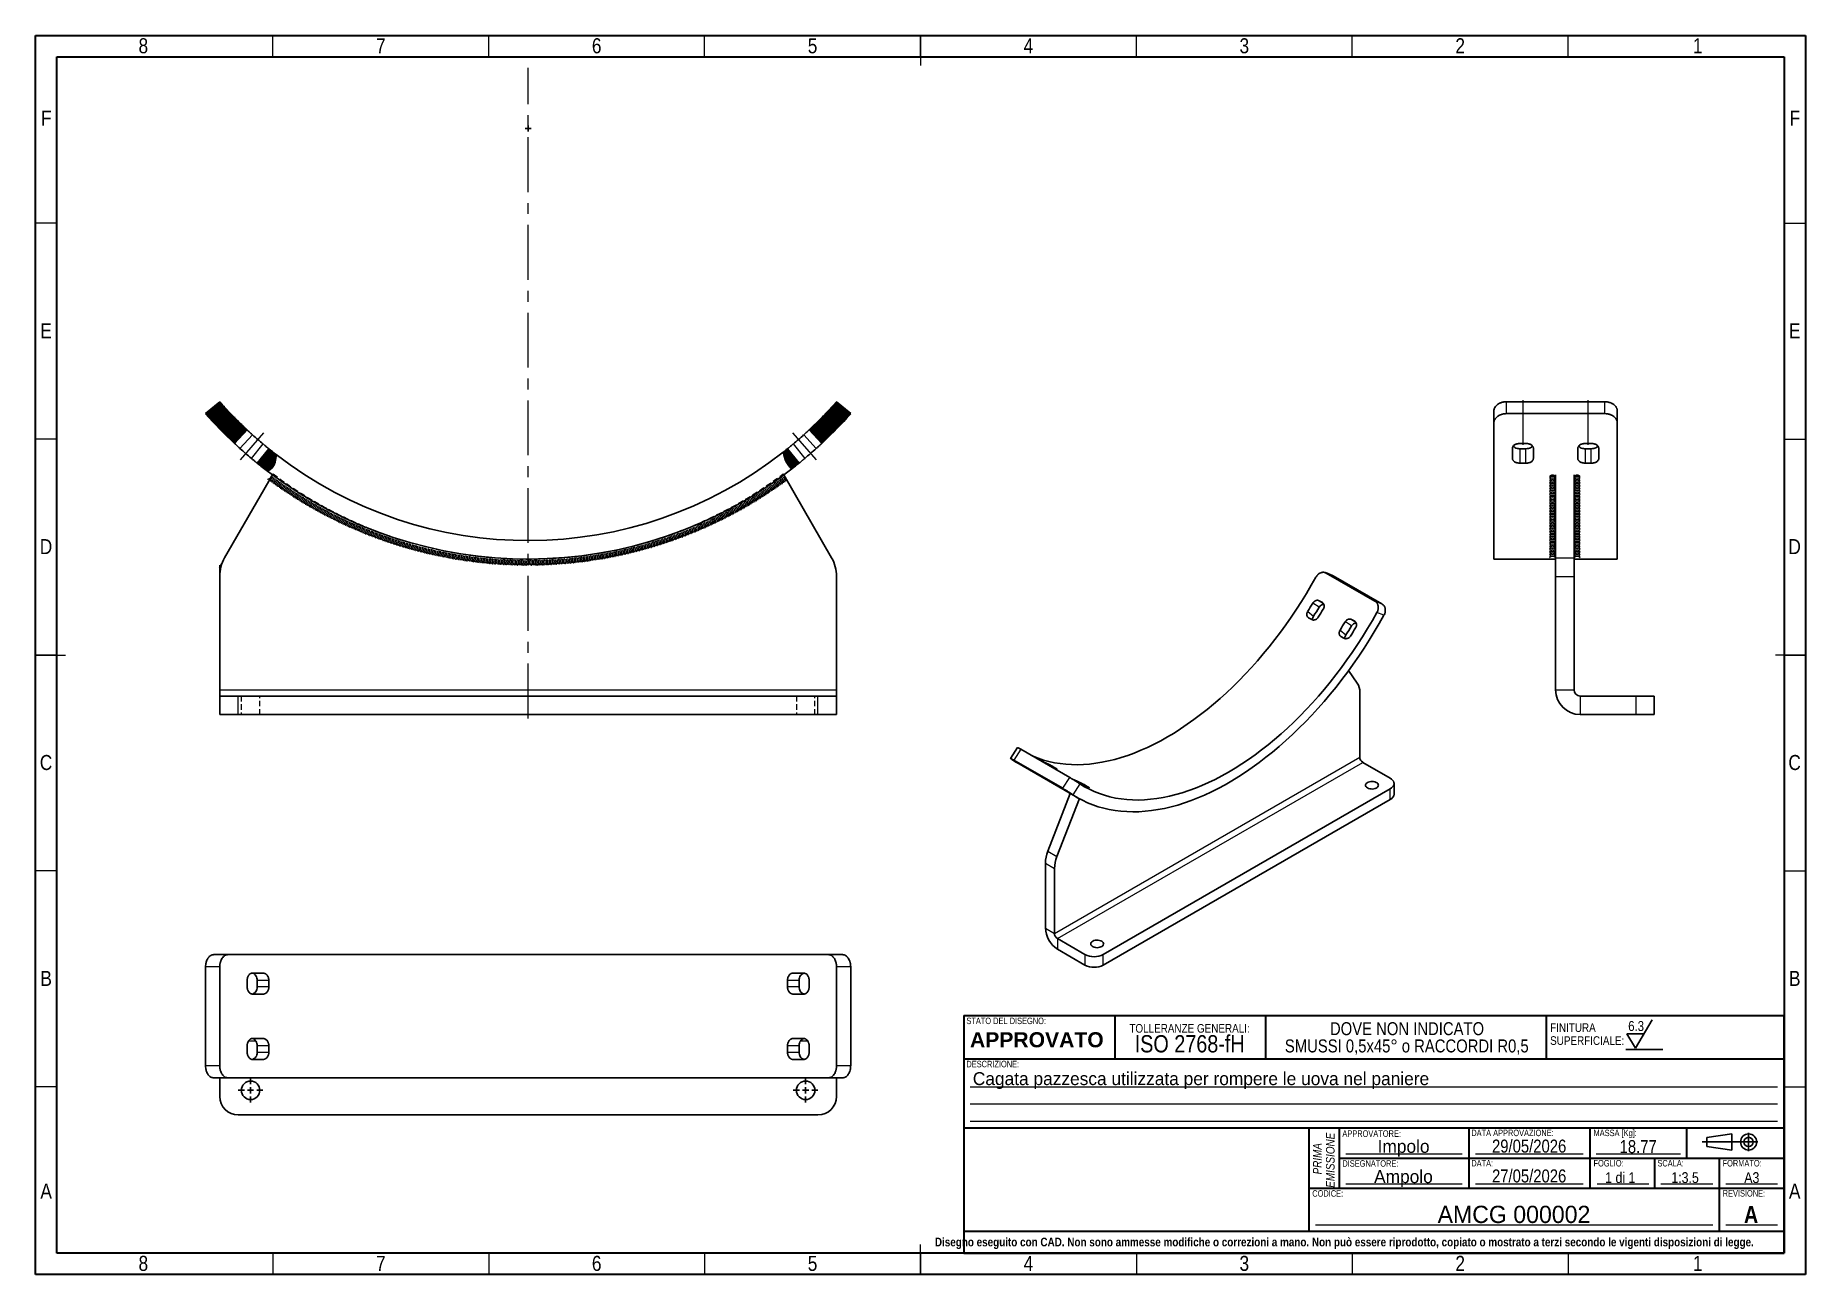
# Model space of a CAD drawing. Header units: millimetres. Extents: x 17 to 1453, y 17 to 1022.
import ezdxf

# ---------------------------------------------------------------- set-up
doc = ezdxf.new("R2010")
doc.units = ezdxf.units.MM
doc.header["$LTSCALE"] = 3.5
doc.header["$PDSIZE"] = -1
doc.linetypes.add('CENTERX2', pattern=[20.32, 12.7, -2.54, 2.54, -2.54])
doc.linetypes.add('HIDDEN', pattern=[1.905, 1.27, -0.635])
doc.layers.get('0').update_dxf_attribs({"true_color": 0xffffff})
for name, color, linetype, true_color in [('ASSI', 3, 'CENTERX2', 0x00ff00), ('NOTE', 7, 'Continuous', 0xffffff), ('SEZIONE', 3, 'Continuous', 0x00ff00)]:
    doc.layers.add(name, color=color, linetype=linetype, true_color=true_color)
doc.styles.add('textstyle0', font='')
doc.styles.add('textstyle1', font='')
doc.styles.add('textstyle10', font='')
doc.styles.add('textstyle102', font='')
doc.styles.add('textstyle103', font='')
doc.styles.add('textstyle11', font='')
doc.styles.add('textstyle12', font='')
doc.styles.add('textstyle13', font='')
doc.styles.add('textstyle14', font='')
doc.styles.add('textstyle15', font='')
doc.styles.add('textstyle16', font='')
doc.styles.add('textstyle17', font='')
doc.styles.add('textstyle18', font='')
doc.styles.add('textstyle19', font='')
doc.styles.add('textstyle2', font='')
doc.styles.add('textstyle20', font='')
doc.styles.add('textstyle21', font='')
doc.styles.add('textstyle22', font='')
doc.styles.add('textstyle23', font='')
doc.styles.add('textstyle24', font='')
doc.styles.add('textstyle28', font='')
doc.styles.add('textstyle29', font='')
doc.styles.add('textstyle3', font='')
doc.styles.add('textstyle30', font='')
doc.styles.add('textstyle31', font='txt')
doc.styles.add('textstyle32', font='')
doc.styles.add('textstyle33', font='txt')
doc.styles.add('textstyle34', font='')
doc.styles.add('textstyle35', font='')
doc.styles.add('textstyle36', font='')
doc.styles.add('textstyle37', font='')
doc.styles.add('textstyle38', font='')
doc.styles.add('textstyle39', font='')
doc.styles.add('textstyle4', font='')
doc.styles.add('textstyle40', font='')
doc.styles.add('textstyle41', font='')
doc.styles.add('textstyle42', font='')
doc.styles.add('textstyle43', font='')
doc.styles.add('textstyle44', font='')
doc.styles.add('textstyle45', font='')
doc.styles.add('textstyle46', font='')
doc.styles.add('textstyle47', font='')
doc.styles.add('textstyle48', font='txt')
doc.styles.add('textstyle49', font='')
doc.styles.add('textstyle5', font='')
doc.styles.add('textstyle50', font='')
doc.styles.add('textstyle51', font='txt')
doc.styles.add('textstyle52', font='')
doc.styles.add('textstyle53', font='')
doc.styles.add('textstyle54', font='')
doc.styles.add('textstyle55', font='')
doc.styles.add('textstyle6', font='')
doc.styles.add('textstyle7', font='')
doc.styles.add('textstyle8', font='')
doc.styles.add('textstyle87', font='')
doc.styles.add('textstyle88', font='')
doc.styles.add('textstyle89', font='')
doc.styles.add('textstyle9', font='')
doc.styles.add('textstyle90', font='')
doc.styles.add('textstyle91', font='')
doc.styles.add('textstyle92', font='')
doc.styles.add('textstyle93', font='')
doc.styles.get('textstyle0').set_extended_font_data('ARIALN')
doc.styles.get('textstyle1').set_extended_font_data('ARIALN')
doc.styles.get('textstyle10').set_extended_font_data('ARIALN')
doc.styles.get('textstyle102').set_extended_font_data('ARIALN')
doc.styles.get('textstyle103').set_extended_font_data('ARIALNI')
doc.styles.get('textstyle11').set_extended_font_data('ARIALN')
doc.styles.get('textstyle12').set_extended_font_data('ARIALN')
doc.styles.get('textstyle13').set_extended_font_data('ARIALN')
doc.styles.get('textstyle14').set_extended_font_data('ARIALN')
doc.styles.get('textstyle15').set_extended_font_data('ARIALN')
doc.styles.get('textstyle16').set_extended_font_data('ARIALN')
doc.styles.get('textstyle17').set_extended_font_data('ARIALN')
doc.styles.get('textstyle18').set_extended_font_data('ARIALN')
doc.styles.get('textstyle19').set_extended_font_data('ARIALN')
doc.styles.get('textstyle2').set_extended_font_data('ARIALN')
doc.styles.get('textstyle20').set_extended_font_data('ARIALN')
doc.styles.get('textstyle21').set_extended_font_data('ARIALN')
doc.styles.get('textstyle22').set_extended_font_data('ARIALN')
doc.styles.get('textstyle23').set_extended_font_data('ARIALN')
doc.styles.get('textstyle24').set_extended_font_data('ARIALN')
doc.styles.get('textstyle28').set_extended_font_data('ARIALN')
doc.styles.get('textstyle29').set_extended_font_data('ARIALN')
doc.styles.get('textstyle3').set_extended_font_data('ARIALN')
doc.styles.get('textstyle30').set_extended_font_data('ARIALNB')
doc.styles.get('textstyle32').set_extended_font_data('ARIALNB')
doc.styles.get('textstyle34').set_extended_font_data('ARIALN')
doc.styles.get('textstyle35').set_extended_font_data('ARIALN')
doc.styles.get('textstyle36').set_extended_font_data('ARIALN')
doc.styles.get('textstyle37').set_extended_font_data('ARIALN')
doc.styles.get('textstyle38').set_extended_font_data('ARIALN')
doc.styles.get('textstyle39').set_extended_font_data('ARIALN')
doc.styles.get('textstyle4').set_extended_font_data('ARIALN')
doc.styles.get('textstyle40').set_extended_font_data('ARIALN')
doc.styles.get('textstyle41').set_extended_font_data('ARIALN')
doc.styles.get('textstyle42').set_extended_font_data('ARIALN')
doc.styles.get('textstyle43').set_extended_font_data('ARIALBD')
doc.styles.get('textstyle44').set_extended_font_data('ARIALN')
doc.styles.get('textstyle45').set_extended_font_data('ARIALN')
doc.styles.get('textstyle46').set_extended_font_data('ARIALN')
doc.styles.get('textstyle47').set_extended_font_data('ARIALN')
doc.styles.get('textstyle49').set_extended_font_data('ARIALN')
doc.styles.get('textstyle5').set_extended_font_data('ARIALN')
doc.styles.get('textstyle50').set_extended_font_data('ARIALN')
doc.styles.get('textstyle52').set_extended_font_data('ARIALN')
doc.styles.get('textstyle53').set_extended_font_data('ARIALN')
doc.styles.get('textstyle54').set_extended_font_data('ARIALN')
doc.styles.get('textstyle55').set_extended_font_data('ARIALN')
doc.styles.get('textstyle6').set_extended_font_data('ARIALN')
doc.styles.get('textstyle7').set_extended_font_data('ARIALN')
doc.styles.get('textstyle8').set_extended_font_data('ARIALN')
doc.styles.get('textstyle87').set_extended_font_data('ARIALNI')
doc.styles.get('textstyle88').set_extended_font_data('ARIALN')
doc.styles.get('textstyle89').set_extended_font_data('ARIALN')
doc.styles.get('textstyle9').set_extended_font_data('ARIALN')
doc.styles.get('textstyle90').set_extended_font_data('ARIALN')
doc.styles.get('textstyle91').set_extended_font_data('ARIALN')
doc.styles.get('textstyle92').set_extended_font_data('ARIALN')
doc.styles.get('textstyle93').set_extended_font_data('ARIALN')
pattern_1 = [(45, (0, 0), (-0.088388348, 0.088388348), [])]

msp = doc.modelspace()

# ---------------------------------------------------------------- texts
at = {"layer": 'NOTE'}
for s, insert, char_height, attachment_point, style in [('8', (105, 1019.7), 12.2, 2, 'textstyle4'), ('7', (297.5, 1019.7), 12.2, 2, 'textstyle2'), ('6', (472.5, 1019.7), 12.2, 2, 'textstyle0'), ('5', (647.5, 1019.7), 12.2, 2, 'textstyle23'), ('4', (822.5, 1019.7), 12.2, 2, 'textstyle21'), ('3', (997.5, 1019.7), 12.2, 2, 'textstyle19'), ('2', (1172.5, 1019.7), 12.2, 2, 'textstyle17'), ('1', (1365, 1019.7), 12.2, 2, 'textstyle16'), ('F', (26.3, 961.1), 12.2, 2, 'textstyle9'), ('F', (1443.8, 961.1), 12.2, 2, 'textstyle6'), ('E', (26.2, 788.7), 12.2, 2, 'textstyle11'), ('E', (1443.7, 788.7), 12.2, 2, 'textstyle8'), ('D', (26.1, 613.7), 12.2, 2, 'textstyle13'), ('D', (1443.6, 613.7), 12.2, 2, 'textstyle10'), ('C', (26.1, 438.7), 12.2, 2, 'textstyle15'), ('C', (1443.6, 438.7), 12.2, 2, 'textstyle12'), ('B', (26.2, 263.7), 12.2, 2, 'textstyle42'), ('B', (1443.7, 263.7), 12.2, 2, 'textstyle14'), ('STATO DEL DISEGNO:', (772.2, 225.8), 5.25, 1, 'textstyle46'), ('APPROVATO', (829.3, 214), 12.25, 2, 'textstyle43'), ('DESCRIZIONE:', (772.2, 190.8), 5.25, 1, 'textstyle45'), ('Cagata pazzesca utilizzata per rompere le uova nel paniere', (777.4, 181.6), 10.5, 1, 'textstyle31'), ('APPROVATORE:', (1077, 134.4), 5.25, 1, 'textstyle54'), ('DATA APPROVAZIONE:', (1181.5, 135), 5.25, 1, 'textstyle53'), ('MASSA [Kg]:', (1280.6, 135), 5.25, 1, 'textstyle38'), ('Impolo', (1126.6, 126.7), 10.5, 2, 'textstyle51'), ('29/05/2026', (1228.4, 126.9), 10.5, 2, 'textstyle49'), ('18.77', (1316.8, 126.5), 10.5, 2, 'textstyle40'), ('DISEGNATORE:', (1077, 110.2), 5.25, 1, 'textstyle52'), ('Ampolo', (1126.5, 102.2), 10.5, 2, 'textstyle48'), ('DATA:', (1181.5, 110.4), 5.25, 1, 'textstyle50'), ('27/05/2026', (1228.4, 102.7), 10.5, 2, 'textstyle47'), ('FOGLIO:', (1280.6, 110.4), 5.25, 1, 'textstyle28'), ('1 di 1', (1302.3, 100.5), 8.75, 2, 'textstyle29'), ('SCALA:', (1332.4, 110.4), 5.25, 1, 'textstyle36'), ('1:3.5', (1354.8, 100.5), 8.75, 2, 'textstyle39'), ('FORMATO:', (1385.2, 110.4), 5.25, 1, 'textstyle34'), ('A3', (1408.9, 100.5), 8.75, 2, 'textstyle37'), ('A', (26.2, 91.3), 12.2, 2, 'textstyle44'), ('A', (1443.7, 91.3), 12.2, 2, 'textstyle41'), ('CODICE:', (1052.6, 85.9), 5.25, 1, 'textstyle35'), ('AMCG 000002', (1216.1, 73.3), 14, 2, 'textstyle33'), ('REVISIONE:', (1385.3, 86), 5.25, 1, 'textstyle55'), ('A', (1408.3, 73.2), 14, 2, 'textstyle30'), ('Disegno eseguito con CAD. Non sono ammesse modifiche o correzioni a mano. Non può essere riprodotto, copiato o mostrato a terzi secondo le vigenti disposizioni di legge.', (1078.6, 47.4), 7, 2, 'textstyle32'), ('8', (105, 32.7), 12.2, 2, 'textstyle7'), ('7', (297.5, 32.7), 12.2, 2, 'textstyle5'), ('6', (472.5, 32.7), 12.2, 2, 'textstyle3'), ('5', (647.5, 32.7), 12.2, 2, 'textstyle1'), ('4', (822.5, 32.7), 12.2, 2, 'textstyle24'), ('3', (997.5, 32.7), 12.2, 2, 'textstyle22'), ('2', (1172.5, 32.7), 12.2, 2, 'textstyle20'), ('1', (1365, 32.7), 12.2, 2, 'textstyle18')]:
    msp.add_mtext(s, dxfattribs=dict(at, insert=insert, char_height=char_height, attachment_point=attachment_point, style=style))

# ---------------------------------------------------------------- blocks, each defined once
blk = doc.blocks.new('SW_NOTE_0')
at = {"layer": 'NOTE', "color": 0, "attachment_point": 2}
for s, insert, char_height, style in [('TOLLERANZE GENERALI:', (47.3, 9), 7, 'textstyle92'), ('ISO 2768-fH', (47.4, 0), 14, 'textstyle93')]:
    blk.add_mtext(s, dxfattribs=dict(at, insert=insert, char_height=char_height, style=style))
blk = doc.blocks.new('SW_NOTE_0_1')
at = {"layer": 'NOTE', "color": 0, "char_height": 10.5, "attachment_point": 2}
for s, insert, style in [('DOVE NON INDICATO', (59.9, 13.5), 'textstyle91'), ('SMUSSI 0,5x45° o RACCORDI R0,5', (59.7, -0.5), 'textstyle90')]:
    blk.add_mtext(s, dxfattribs=dict(at, insert=insert, style=style))
blk = doc.blocks.new('SW_NOTE_0_2')
at = {"layer": 'NOTE', "color": 0, "char_height": 7, "attachment_point": 1}
for s, insert, style in [('FINITURA', (0, 9), 'textstyle88'), ('SUPERFICIALE:', (0, -1.5), 'textstyle89')]:
    blk.add_mtext(s, dxfattribs=dict(at, insert=insert, style=style))
blk = doc.blocks.new('SW_NOTE_0_3')
at = {"layer": 'NOTE', "color": 0, "char_height": 7, "attachment_point": 2, "rotation": 90}
for s, insert, style in [('EMISSIONE', (1.5, 12.1), 'textstyle103'), ('PRIMA ', (-9, 13.3), 'textstyle87')]:
    blk.add_mtext(s, dxfattribs=dict(at, insert=insert, style=style))
blk = doc.blocks.new('SW_NOTE_0_4')
at = {"layer": 'NOTE', "color": 0}
for p, q in [((5.8, -11.5), (-1, 0)), ((12.6, 0), (-1, 0)), ((5.8, -11.5), (19.4, 11.5)), ((-1.8, -12.7), (28.2, -12.7))]:
    blk.add_line(p, q, dxfattribs=at)
at = {"layer": 'NOTE', "color": 0, "insert": (0, 10.4), "char_height": 8.05, "attachment_point": 1, "style": 'textstyle102'}
blk.add_mtext('6.3', dxfattribs=at)
blk = doc.blocks.new('SW_CENTERMARKSYMBOL_0')
at = {"layer": 'ASSI', "color": 0}
for q in [(-2.5, 0), (0, 2.5), (0, -2.5), (2.5, 0)]:
    blk.add_line((0, 0), q, dxfattribs=at)
blk = doc.blocks.new('SW_CENTERMARKSYMBOL_1')
at = {"layer": 'ASSI', "color": 0}
for p, q in [((-5, 0), (-10, 0)), ((0, 0), (-2.5, 0)), ((0, 5), (0, 10)), ((0, 0), (0, 2.5)), ((0, 0), (0, -2.5)), ((0, 0), (2.5, 0)), ((5, 0), (10, 0)), ((0, -5), (0, -10))]:
    blk.add_line(p, q, dxfattribs=at)
blk = doc.blocks.new('SW_CENTERMARKSYMBOL_2')
at = {"layer": 'ASSI', "color": 0}
for p, q in [((-5, 0), (-10, 0)), ((0, 0), (-2.5, 0)), ((0, 5), (0, 10)), ((0, 0), (0, 2.5)), ((0, 0), (0, -2.5)), ((0, 0), (2.5, 0)), ((5, 0), (10, 0)), ((0, -5), (0, -10))]:
    blk.add_line(p, q, dxfattribs=at)

# ---------------------------------------------------------------- hatches: boundary and pattern name
at = {"layer": 'SEZIONE'}
h = msp.add_hatch(dxfattribs=at)
h.set_pattern_fill('ANSI31', color=256, scale=1.75, angle=45, style=0)
h.set_pattern_definition(pattern_1)
edge = h.paths.add_edge_path()
edge.add_arc((416.9, 946.5), 349, 221.473, 227)
edge.add_line((178.9, 691.3), (189.1, 702.2))
edge.add_arc((416.9, 946.5), 334, 221.5391, 227, ccw=False)
edge.add_line((166.9, 725), (155.4, 715.4))
h = msp.add_hatch(dxfattribs=at)
h.set_pattern_fill('ANSI31', color=256, scale=1.75, angle=45, style=0)
h.set_pattern_definition(pattern_1)
edge = h.paths.add_edge_path()
edge.add_line((678.4, 715.4), (666.9, 725))
edge.add_arc((416.9, 946.5), 334, 313, 318.4609, ccw=False)
edge.add_line((644.7, 702.2), (654.9, 691.3))
edge.add_arc((416.9, 946.5), 349, 313, 318.527)
h = msp.add_hatch(dxfattribs=at)
h.set_pattern_fill('ANSI32', color=256, scale=3.5, style=0)
h.set_pattern_definition(pattern_1)
edge = h.paths.add_edge_path()
edge.add_spline(control_points=[(205.6, 668.8), (207, 669.3), (211.1, 671.9), (212.6, 678), (212.6, 682.3)], knot_values=[0.731736, 0.731736, 0.731736, 0.731736, 0.759899, 0.822857, 0.822857, 0.822857, 0.822857], degree=3, periodic=0)
edge.add_arc((416.9, 946.5), 334, 231, 232.2826, ccw=False)
edge.add_line((206.7, 686.9), (197.3, 675.3))
edge.add_arc((416.9, 946.5), 349, 231, 232.7244)
h = msp.add_hatch(dxfattribs=at)
h.set_pattern_fill('ANSI32', color=256, scale=3.5, style=0)
h.set_pattern_definition(pattern_1)
edge = h.paths.add_edge_path()
edge.add_spline(control_points=[(205.6, 668.8), (207, 669.3), (211.1, 671.9), (212.6, 678), (212.6, 682.3)], knot_values=[0.731736, 0.731736, 0.731736, 0.731736, 0.759899, 0.822857, 0.822857, 0.822857, 0.822857], degree=3, periodic=0)
edge.add_spline(control_points=[(212.6, 682.3), (212.6, 678), (211.1, 671.9), (207, 669.3), (205.6, 668.8)], knot_values=[0.177143, 0.177143, 0.177143, 0.177143, 0.240101, 0.268264, 0.268264, 0.268264, 0.268264], degree=3, periodic=0)
h = msp.add_hatch(dxfattribs=at)
h.set_pattern_fill('ANSI31', color=256, scale=1.75, angle=45, style=0)
h.set_pattern_definition(pattern_1)
edge = h.paths.add_edge_path()
edge.add_arc((416.9, 946.5), 349, 307.7621, 309)
edge.add_line((636.6, 675.3), (627.1, 686.9))
edge.add_arc((416.9, 946.5), 334, 308.2334, 309, ccw=False)
edge.add_spline(control_points=[(623.6, 684.1), (624.7, 678.7), (627.2, 673.6), (630.6, 670.6)], knot_values=[0.172978, 0.172978, 0.172978, 0.172978, 0.246913, 0.246913, 0.246913, 0.246913], degree=3, periodic=0)
h = msp.add_hatch(dxfattribs=at)
h.set_pattern_fill('ANSI32', color=256, scale=3.5, style=0)
h.set_pattern_definition(pattern_1)
edge = h.paths.add_edge_path()
edge.add_spline(control_points=[(630.6, 670.6), (627.2, 673.6), (624.7, 678.7), (623.6, 684.1)], knot_values=[0.753087, 0.753087, 0.753087, 0.753087, 0.827022, 0.827022, 0.827022, 0.827022], degree=3, periodic=0)
edge.add_spline(control_points=[(623.6, 684.1), (624.7, 678.7), (627.2, 673.6), (630.6, 670.6)], knot_values=[0.172978, 0.172978, 0.172978, 0.172978, 0.246913, 0.246913, 0.246913, 0.246913], degree=3, periodic=0)

# ---------------------------------------------------------------- linework, layer by layer
at = {"color": 7, "linetype": 'Continuous', "lineweight": 35, "true_color": 0xffffff}
for p, q in [((17.5, 17.5), (17.5, 1022)), ((17.5, 1022), (1452.5, 1022)), ((1452.5, 1022), (1452.5, 17.5)), ((35, 35), (35, 1004.5)), ((35, 1004.5), (1435, 1004.5)), ((1435, 1004.5), (1435, 35)), ((770, 227.5), (1435, 227.5)), ((770, 227.5), (770, 35)), ((892.5, 227.5), (892.5, 192.5)), ((1015, 192.5), (1015, 227.5)), ((1242.5, 192.5), (1242.5, 227.5)), ((1435, 35), (1435, 227.5)), ((770, 192.5), (1435, 192.5)), ((770, 136.5), (1435, 136.5)), ((1050, 52.5), (1050, 136.5)), ((1074.5, 136.5), (1074.5, 87.5)), ((1179.5, 136.5), (1179.5, 87.5)), ((1277.5, 136.5), (1277.5, 87.5)), ((1356.2, 112), (1356.2, 136.5)), ((1074.5, 112), (1277.5, 112)), ((1277.5, 112), (1435, 112)), ((1330, 112), (1330, 87.5)), ((1382.5, 112), (1382.5, 52.5)), ((1050, 87.5), (1435, 87.5)), ((1435, 52.5), (770, 52.5)), ((1435, 35), (35, 35)), ((770, 35), (1435, 35)), ((1452.5, 17.5), (17.5, 17.5))]:
    msp.add_line(p, q, dxfattribs=at)
at = {"color": 7, "linetype": 'Continuous', "lineweight": 18, "true_color": 0xffffff}
for p, q in [((210, 1004.5), (210, 1022)), ((385, 1004.5), (385, 1022)), ((560, 1004.5), (560, 1022)), ((735, 1022), (735, 997.5)), ((735, 1004.5), (735, 1022)), ((910, 1004.5), (910, 1022)), ((1085, 1004.5), (1085, 1022)), ((1260, 1004.5), (1260, 1022)), ((35, 869.7), (17.5, 869.7)), ((1435, 869.7), (1452.5, 869.7)), ((35, 694.7), (17.5, 694.7)), ((1435, 694.7), (1452.5, 694.7)), ((17.5, 519.7), (42, 519.7)), ((35, 519.7), (17.5, 519.7)), ((1452.5, 519.7), (1428, 519.7)), ((1435, 519.7), (1452.5, 519.7)), ((35, 344.7), (17.5, 344.7)), ((1435, 344.7), (1452.5, 344.7)), ((35, 169.7), (17.5, 169.7)), ((1435, 169.7), (1452.5, 169.7)), ((210, 35), (210, 17.5)), ((385, 35), (385, 17.5)), ((560, 35), (560, 17.5)), ((735, 17.5), (735, 42)), ((735, 35), (735, 17.5)), ((910, 35), (910, 17.5)), ((1085, 35), (1085, 17.5)), ((1260, 35), (1260, 17.5))]:
    msp.add_line(p, q, dxfattribs=at)
at = {"color": 7, "linetype": 'CENTERX2', "lineweight": 18, "true_color": 0xffffff}
for p, q in [((416.9, 468.3), (416.9, 995.8)), ((1223.3, 726.3), (1223.3, 690.1)), ((1276.3, 690.1), (1276.3, 726.3)), ((202.5, 699.9), (183.5, 678)), ((631.3, 699.9), (650.3, 678))]:
    msp.add_line(p, q, dxfattribs=at)
at = {"color": 7, "linetype": 'Continuous', "lineweight": 25, "true_color": 0xffffff}
for p, q in [((155.4, 715.4), (166.9, 725)), ((678.4, 715.4), (666.9, 725)), ((1199.8, 708), (1199.8, 717.6)), ((1289.8, 725), (1209.8, 725)), ((1299.8, 717.6), (1299.8, 708)), ((1199.8, 708), (1199.8, 597.5)), ((1289.8, 715.4), (1209.8, 715.4)), ((1299.8, 708), (1299.8, 597.5)), ((178.9, 691.3), (189.1, 702.2)), ((644.7, 702.2), (654.9, 691.3)), ((1225.8, 691.3), (1220.8, 691.3)), ((1273.8, 691.3), (1278.8, 691.3)), ((206.7, 686.9), (197.3, 675.3)), ((636.6, 675.3), (627.1, 686.9)), ((1214.8, 687.2), (1214.8, 679.1)), ((1225.8, 686.9), (1220.8, 686.9)), ((1225.8, 675.3), (1220.8, 675.3)), ((1231.8, 687.2), (1231.8, 679.1)), ((1267.8, 687.2), (1267.8, 679.1)), ((1273.8, 686.9), (1278.8, 686.9)), ((1273.8, 675.3), (1278.8, 675.3)), ((1284.8, 687.2), (1284.8, 679.1)), ((170.9, 598.5), (209.7, 665.7)), ((662.9, 598.5), (624.1, 665.7)), ((1249.8, 598.5), (1249.8, 665.7)), ((1264.8, 598.5), (1264.8, 665.7)), ((1199.8, 597.5), (1249.8, 597.5)), ((1249.8, 583.5), (1249.8, 598.5)), ((1264.8, 583.5), (1264.8, 598.5)), ((1264.8, 597.5), (1299.8, 597.5)), ((166.9, 491.5), (166.9, 583.5)), ((666.9, 491.5), (666.9, 583.5)), ((1068.9, 584.3), (1063.2, 586.5)), ((1103.4, 563.3), (1063.8, 586.2)), ((1068.9, 584.2), (1069.5, 584)), ((1109.1, 561.1), (1069.5, 584)), ((1249.8, 491.5), (1249.8, 583.5)), ((1264.8, 491.5), (1264.8, 583.5)), ((1060.8, 562.3), (1058.3, 563.7)), ((1052.1, 548.5), (1049.6, 549.9)), ((1084.5, 548.5), (1087, 547.1)), ((1075.8, 534.8), (1078.3, 533.3)), ((1089.1, 497), (1082, 507.1)), ((166.9, 486.5), (166.9, 491.5)), ((666.9, 486.5), (666.9, 491.5)), ((1091.1, 437), (1091.1, 489.6)), ((166.9, 486.5), (166.9, 471.5)), ((181.9, 486.5), (166.9, 486.5)), ((651.9, 486.5), (181.9, 486.5)), ((651.9, 486.5), (666.9, 486.5)), ((666.9, 486.5), (666.9, 471.5)), ((1269.8, 486.5), (1314.8, 486.5)), ((1329.8, 486.5), (1314.8, 486.5)), ((1329.8, 471.5), (1329.8, 486.5)), ((166.9, 471.5), (181.9, 471.5)), ((651.9, 471.5), (181.9, 471.5)), ((666.9, 471.5), (651.9, 471.5)), ((1269.8, 471.5), (1314.8, 471.5)), ((1314.8, 471.5), (1329.8, 471.5)), ((813.7, 444.7), (808, 435.9)), ((850.3, 411.7), (810.7, 434.5)), ((813, 432.6), (862.5, 404.1)), ((856, 420.5), (816.4, 443.3)), ((1093.5, 432.7), (1115.8, 419.9)), ((844, 428.4), (841.5, 429.8)), ((838.1, 360.7), (856.3, 407.6)), ((845.6, 356.4), (863.8, 403.4)), ((867.7, 414.7), (870.2, 413.2)), ((1115.8, 411.3), (883.2, 277)), ((1115.8, 402.7), (883.2, 268.4)), ((1118.9, 407), (1118.9, 415.6)), ((836.2, 298.4), (836.2, 351)), ((843.6, 294.1), (843.6, 346.7)), ((846.1, 289.9), (868.3, 277)), ((162.2, 276.9), (173.7, 276.9)), ((660.2, 276.9), (173.7, 276.9)), ((660.2, 276.9), (671.7, 276.9)), ((846.1, 281.3), (868.3, 268.4)), ((155.4, 186.9), (155.4, 266.9)), ((166.9, 186.9), (166.9, 266.9)), ((202.1, 261.9), (193.6, 261.9)), ((631.7, 261.9), (640.3, 261.9)), ((666.9, 186.9), (666.9, 266.9)), ((678.4, 186.9), (678.4, 266.9)), ((189.1, 250.9), (189.1, 255.9)), ((202.1, 244.9), (193.6, 244.9)), ((197.3, 250.9), (197.3, 255.9)), ((206.7, 250.9), (206.7, 255.9)), ((627.1, 250.9), (627.1, 255.9)), ((631.7, 244.9), (640.3, 244.9)), ((636.6, 250.9), (636.6, 255.9)), ((644.7, 250.9), (644.7, 255.9)), ((189.1, 202.9), (189.1, 197.9)), ((202.1, 208.9), (193.6, 208.9)), ((197.3, 202.9), (197.3, 197.9)), ((206.7, 202.9), (206.7, 197.9)), ((627.1, 202.9), (627.1, 197.9)), ((631.7, 208.9), (640.3, 208.9)), ((636.6, 202.9), (636.6, 197.9)), ((644.7, 202.9), (644.7, 197.9)), ((202.1, 191.9), (193.6, 191.9)), ((631.7, 191.9), (640.3, 191.9)), ((173.7, 176.9), (162.2, 176.9)), ((166.9, 176.9), (166.9, 161.9)), ((660.2, 176.9), (173.7, 176.9)), ((671.7, 176.9), (660.2, 176.9)), ((666.9, 176.9), (666.9, 161.9)), ((651.9, 146.9), (181.9, 146.9)), ((1392.6, 131.5), (1372.5, 128.7)), ((1392.6, 131.5), (1392.6, 118.4)), ((1372.5, 128.7), (1372.5, 121.2)), ((1392.6, 118.4), (1372.5, 121.2))]:
    msp.add_line(p, q, dxfattribs=at)
at = {"color": 7, "linetype": 'HIDDEN', "lineweight": 18, "true_color": 0xffffff}
for p, q in [((162.2, 708), (173.7, 717.6)), ((660.2, 717.6), (671.7, 708)), ((209.7, 665.7), (210.2, 666.5)), ((624.1, 665.7), (623.6, 666.5)), ((166.9, 491.5), (666.9, 491.5)), ((184.4, 486.5), (184.4, 471.5)), ((199.4, 471.5), (199.4, 486.5)), ((634.4, 486.5), (634.4, 471.5)), ((649.4, 471.5), (649.4, 486.5))]:
    msp.add_line(p, q, dxfattribs=at)
at = {"color": 8, "linetype": 'Continuous', "lineweight": 18, "true_color": 0x7f7f7f}
for p, q in [((1209.8, 725), (1209.8, 715.4)), ((1289.8, 715.4), (1289.8, 725)), ((193.6, 698.2), (183.3, 687.2)), ((192.7, 679.1), (202.1, 690.8)), ((631.7, 690.8), (641.2, 679.1)), ((650.5, 687.2), (640.3, 698.2)), ((1220.8, 686.9), (1220.8, 675.3)), ((1225.8, 675.3), (1225.8, 686.9)), ((1273.8, 686.9), (1273.8, 675.3)), ((1278.8, 675.3), (1278.8, 686.9)), ((1249.8, 598.5), (1264.8, 598.5)), ((1069.5, 584), (1063.8, 586.2)), ((1249.8, 583.5), (1264.8, 583.5)), ((1058.2, 558.5), (1053.1, 561.8)), ((1058.3, 563.7), (1061.6, 561.5)), ((1061.2, 562), (1060.8, 562.3)), ((1103.4, 563.3), (1109.1, 561.1)), ((1048.9, 555.1), (1053.6, 551.2)), ((1084.4, 543.3), (1079.4, 546.7)), ((1084.5, 548.5), (1087.9, 546.3)), ((1087.4, 546.9), (1087, 547.1)), ((1110.7, 552.1), (1105, 554.3)), ((1075.1, 540), (1079.8, 536)), ((166.9, 491.5), (666.9, 491.5)), ((1249.8, 491.5), (1264.8, 491.5)), ((181.9, 471.5), (181.9, 486.5)), ((651.9, 471.5), (651.9, 486.5)), ((1269.8, 486.5), (1269.8, 471.5)), ((1314.8, 486.5), (1314.8, 471.5)), ((816.4, 443.3), (810.7, 434.5)), ((836, 432), (836.2, 432.4)), ((843.6, 294.1), (1091.1, 437)), ((846.1, 289.9), (1093.5, 432.7)), ((841.5, 429.8), (841.1, 429)), ((843.7, 427.9), (844, 428.4)), ((850.3, 411.7), (856, 420.5)), ((862.2, 416.6), (862.5, 417.2)), ((864.2, 415.3), (858.5, 406.5)), ((867.7, 414.7), (867.3, 413.9)), ((870, 412.7), (870.2, 413.2)), ((1115.8, 402.7), (1115.8, 411.3)), ((838.1, 360.7), (845.6, 356.4)), ((836.2, 351), (843.6, 346.7)), ((836.2, 298.4), (843.6, 294.1)), ((846.1, 289.9), (846.1, 281.3)), ((868.3, 277), (868.3, 268.4)), ((883.2, 268.4), (883.2, 277)), ((166.9, 266.9), (155.4, 266.9)), ((678.4, 266.9), (666.9, 266.9)), ((206.7, 255.9), (197.3, 255.9)), ((197.3, 250.9), (206.7, 250.9)), ((636.6, 255.9), (627.1, 255.9)), ((627.1, 250.9), (636.6, 250.9)), ((190.3, 206.9), (196.1, 206.9)), ((206.7, 202.9), (197.3, 202.9)), ((636.6, 202.9), (627.1, 202.9)), ((637.8, 206.9), (643.5, 206.9)), ((155.4, 186.9), (166.9, 186.9)), ((197.3, 197.9), (206.7, 197.9)), ((627.1, 197.9), (636.6, 197.9)), ((666.9, 186.9), (678.4, 186.9))]:
    msp.add_line(p, q, dxfattribs=at)
at = {"color": 7, "linetype": 'Continuous', "lineweight": 0, "true_color": 0xffffff}
for p, q in [((170.4, 597.6), (166.4, 590.6)), ((166.9, 584.5), (166.9, 592.5))]:
    msp.add_line(p, q, dxfattribs=at)
at = {"color": 9, "linetype": 'Continuous', "lineweight": 18, "true_color": 0xbfbfbf}
for p, q in [((775.2, 169.7), (1429.8, 169.7)), ((775.2, 155.8), (1429.8, 155.8)), ((775.2, 141.8), (1429.8, 141.8)), ((1079.8, 115.5), (1174.2, 115.5)), ((1184.8, 115.5), (1272.2, 115.5)), ((1282.8, 115.5), (1351, 115.5)), ((1079.8, 91), (1174.2, 91)), ((1184.8, 91), (1272.2, 91)), ((1283.5, 91), (1325.5, 91)), ((1335.2, 91), (1377.2, 91)), ((1387.8, 91), (1429.8, 91)), ((1055.2, 57.8), (1377.2, 57.8)), ((1387.8, 57.8), (1429.8, 57.8))]:
    msp.add_line(p, q, dxfattribs=at)
at = {"color": 7, "linetype": 'Continuous', "lineweight": 25, "true_color": 0xffffff, "flags": 128}
for points in [[(1055.6, 582.9), (1051.8, 576.3), (1047.9, 569.7), (1043.9, 563.2), (1039.8, 556.8), (1035.5, 550.5), (1031.2, 544.3), (1026.8, 538.2), (1022.2, 532.2), (1017.6, 526.3), (1012.9, 520.6), (1008.1, 515), (1003.2, 509.5), (998.2, 504.2), (993.2, 499), (988.1, 494), (983, 489.1), (977.8, 484.4), (972.6, 479.9), (967.3, 475.5), (962, 471.4), (956.7, 467.4), (951.3, 463.6), (945.9, 459.9), (940.5, 456.5), (935.1, 453.3), (929.8, 450.3), (924.4, 447.5), (919, 444.9), (913.6, 442.5), (908.3, 440.3), (903, 438.4), (897.7, 436.7), (892.5, 435.1), (887.3, 433.9), (882.1, 432.8), (877.1, 432), (872, 431.3), (867.1, 431), (862.2, 430.8), (857.4, 430.9), (852.7, 431.2), (848.1, 431.7), (843.5, 432.4), (839.1, 433.4), (834.7, 434.6), (830.5, 436), (826.4, 437.7), (825.5, 438)], [(858.5, 406.5), (862.4, 404.1), (866.4, 402), (870.5, 400), (874.7, 398.3), (879, 396.8), (883.5, 395.6), (888, 394.5), (892.7, 393.7), (897.4, 393.1), (902.2, 392.8), (907.1, 392.6), (912.1, 392.7), (917.2, 393.1), (922.3, 393.6), (927.5, 394.4), (932.8, 395.4), (938.1, 396.7), (943.5, 398.1), (948.9, 399.8), (954.3, 401.8), (959.8, 403.9), (965.3, 406.2), (970.8, 408.8), (976.3, 411.6), (981.9, 414.6), (987.4, 417.8), (993, 421.2), (998.5, 424.8), (1004, 428.6), (1009.5, 432.6), (1015, 436.8), (1020.4, 441.1), (1025.8, 445.7), (1031.2, 450.4), (1036.5, 455.3), (1041.8, 460.4), (1047, 465.6), (1052.1, 470.9), (1057.2, 476.5), (1062.2, 482.1), (1067.1, 487.9), (1071.9, 493.8), (1076.6, 499.9), (1081.3, 506.1), (1085.8, 512.4), (1090.3, 518.8), (1094.6, 525.3), (1098.8, 531.8), (1102.9, 538.5), (1106.9, 545.3), (1110.7, 552.1)], [(1105, 554.3), (1101.3, 547.7), (1097.4, 541.1), (1093.4, 534.6), (1089.3, 528.2), (1085, 521.9), (1080.7, 515.7), (1076.3, 509.6), (1071.7, 503.6), (1067.1, 497.8), (1062.4, 492), (1057.6, 486.4), (1052.7, 480.9), (1047.7, 475.6), (1042.7, 470.4), (1037.6, 465.4), (1032.5, 460.5), (1027.3, 455.8), (1022.1, 451.3), (1016.8, 447), (1011.5, 442.8), (1006.2, 438.8), (1000.8, 435), (995.4, 431.4), (990, 428), (984.6, 424.7), (979.3, 421.7), (973.9, 418.9), (968.5, 416.3), (963.1, 413.9), (957.8, 411.8), (952.5, 409.8), (947.2, 408.1), (942, 406.6), (936.8, 405.3), (931.6, 404.2), (926.6, 403.4), (921.5, 402.8), (916.6, 402.4), (911.7, 402.2), (906.9, 402.3), (902.2, 402.6), (897.6, 403.1), (893, 403.8), (888.6, 404.8), (884.2, 406), (880, 407.4), (875.9, 409.1), (871.9, 410.9), (868, 413), (864.2, 415.3)], [(809, 435.1), (812.9, 432.7), (813, 432.6)], [(1097.3, 412), (1098.1, 411.6), (1099.2, 411.3), (1100.3, 411.2), (1101.4, 411.1), (1102.5, 411.3), (1103.5, 411.5), (1104.5, 411.9), (1105.2, 412.4), (1105.8, 413), (1106.1, 413.6), (1106.2, 414.2), (1106.1, 414.9), (1105.7, 415.5), (1105.1, 416.1), (1104.3, 416.5), (1103.3, 416.9), (1102.2, 417.1), (1101.1, 417.2), (1100, 417.1), (1098.9, 416.9), (1097.9, 416.6), (1097.1, 416.2), (1096.4, 415.6), (1095.9, 415), (1095.7, 414.4), (1095.8, 413.7), (1096, 413.1), (1096.5, 412.5), (1097.3, 412)], [(1115.8, 411.3), (1116.9, 412), (1117.7, 412.8), (1118.4, 413.7), (1118.8, 414.6), (1118.9, 415.6), (1118.8, 416.5), (1118.4, 417.5), (1117.7, 418.3), (1116.9, 419.1), (1115.8, 419.9)], [(881.9, 287.7), (882.6, 287.2), (883.2, 286.6), (883.4, 286), (883.5, 285.3), (883.2, 284.7), (882.8, 284.1), (882.1, 283.5), (881.3, 283.1), (880.3, 282.8), (879.2, 282.6), (878.1, 282.5), (877, 282.6), (875.9, 282.9), (874.9, 283.2), (874.1, 283.7), (873.5, 284.2), (873.1, 284.8), (873, 285.5), (873.1, 286.1), (873.4, 286.8), (874, 287.3), (874.7, 287.8), (875.6, 288.2), (876.7, 288.5), (877.8, 288.6), (878.9, 288.6), (880, 288.4), (881.1, 288.1), (881.9, 287.7)]]:
    msp.add_lwpolyline(points, dxfattribs=at)
at = {"color": 7, "linetype": 'Continuous', "lineweight": 25, "true_color": 0xffffff}
for centre, radius in [((191.9, 166.9), 7.5), ((641.9, 166.9), 7.5), ((1406.3, 125), 6.54), ((1406.3, 125), 3.78)]:
    msp.add_circle(centre, radius, dxfattribs=at)
for centre, radius, start, end in [((416.9, 946.5), 334, 221.5391, 227), ((416.9, 946.5), 334, 313, 318.4609), ((416.9, 946.5), 349, 221.473, 227), ((416.9, 946.5), 349, 313, 318.527), ((416.9, 946.5), 334, 228.0293, 229.9707), ((416.9, 946.5), 334, 310.0293, 311.9707), ((416.9, 946.5), 349, 227.9851, 230.0149), ((416.9, 946.5), 349, 231, 232.7244), ((416.9, 946.5), 334, 231, 232.2826), ((416.9, 946.5), 334, 232.2826, 308.2334), ((416.9, 946.5), 334, 308.2334, 309), ((416.9, 946.5), 349, 307.7621, 309), ((416.9, 946.5), 349, 309.9851, 312.0149), ((416.9, 946.5), 349, 232.7244, 307.7621), ((196.9, 583.5), 30, 150, 180), ((636.9, 583.5), 30, 0, 30), ((710.5, 773.9), 402.9, 327.1257, 328.2503), ((700.1, 779.9), 421, 327.1, 328.2759), ((718.9, 769), 402.9, 327.1257, 328.2503), ((736.7, 758.7), 402.9, 327.1257, 328.2503), ((726.3, 764.7), 421, 327.1, 328.2759), ((745.1, 753.8), 402.9, 327.1257, 328.2503), ((1078.2, 490.1), 12.9, 357.6485, 32.3492), ((1269.8, 491.5), 20, 180, 270), ((1269.8, 491.5), 5, 180, 270), ((865.2, 506.1), 79.2, 245.9919, 248.5642), ((1096.4, 437.3), 5.38, 182.6055, 237.3945), ((873.6, 501.2), 79.2, 245.9919, 248.5642), ((891.4, 490.9), 79.1, 245.5408, 248.5647), ((899.8, 486), 79.1, 245.2353, 248.5651), ((1113.6, 407.6), 5.36, 294.8673, 353.8125), ((863.5, 350.5), 27.3, 157.9788, 178.8918), ((870.9, 346.2), 27.3, 157.9788, 178.8918), ((857.6, 299.4), 21.4, 182.4873, 237.5127), ((848.9, 294.4), 5.38, 182.6055, 237.3945), ((875.7, 291.2), 16, 242.391, 297.609), ((875.7, 282.6), 16, 242.391, 297.609), ((181.9, 161.9), 15, 180, 270), ((651.9, 161.9), 15, 270, 0)]:
    msp.add_arc(centre, radius, start, end, dxfattribs=at)
at = {"color": 7, "linetype": 'HIDDEN', "lineweight": 0, "true_color": 0xffffff}
for centre, start, end in [((205.7, 665.5), 270.5921, 16.5736), ((206.7, 664.7), 270.7967, 16.7782), ((207.7, 664), 271.0013, 16.9828), ((208.8, 663.3), 271.2059, 17.1874), ((209.8, 662.5), 271.4105, 17.392), ((210.8, 661.8), 271.6151, 17.5966), ((211.8, 661), 271.8197, 17.8012), ((212.8, 660.3), 272.0242, 18.0058), ((213.8, 659.6), 272.2288, 18.2104), ((616.9, 657.4), 342.1989, 88.1804), ((618, 658.1), 342.4035, 88.385), ((619, 658.9), 342.6081, 88.5896), ((620, 659.6), 342.8126, 88.7942), ((621, 660.3), 343.0172, 88.9987), ((622.1, 661), 343.2218, 89.2033), ((623.1, 661.8), 343.4264, 89.4079), ((214.9, 658.9), 272.4334, 18.4149), ((215.9, 658.1), 272.638, 18.6195), ((216.9, 657.4), 272.8426, 18.8241), ((218, 656.7), 273.0472, 19.0287), ((219, 656), 273.2518, 19.2333), ((220, 655.3), 273.4564, 19.4379), ((221.1, 654.6), 273.661, 19.6425), ((222.1, 653.9), 273.8656, 19.8471), ((223.2, 653.2), 274.0702, 20.0517), ((224.2, 652.5), 274.2747, 20.2563), ((225.3, 651.8), 274.4793, 20.4608), ((226.3, 651.1), 274.6839, 20.6654), ((227.4, 650.5), 274.8885, 20.87), ((228.4, 649.8), 275.0931, 21.0746), ((229.5, 649.1), 275.2977, 21.2792), ((230.6, 648.5), 275.5023, 21.4838), ((231.6, 647.8), 275.7069, 21.6884), ((232.7, 647.1), 275.9115, 21.893), ((233.8, 646.5), 276.1161, 22.0976), ((234.8, 645.8), 276.3207, 22.3022), ((235.9, 645.2), 276.5252, 22.5068), ((594.7, 643.3), 337.9025, 83.884), ((595.8, 643.9), 338.1071, 84.0886), ((596.9, 644.5), 338.3116, 84.2932), ((597.9, 645.2), 338.5162, 84.4977), ((599, 645.8), 338.7208, 84.7023), ((600.1, 646.5), 338.9254, 84.9069), ((601.2, 647.1), 339.13, 85.1115), ((602.2, 647.8), 339.3346, 85.3161), ((603.3, 648.5), 339.5392, 85.5207), ((604.4, 649.1), 339.7438, 85.7253), ((605.4, 649.8), 339.9484, 85.9299), ((606.5, 650.5), 340.153, 86.1345), ((607.5, 651.2), 340.3576, 86.3391), ((608.6, 651.8), 340.5621, 86.5437), ((609.6, 652.5), 340.7667, 86.7482), ((610.7, 653.2), 340.9713, 86.9528), ((611.7, 653.9), 341.1759, 87.1574), ((612.8, 654.6), 341.3805, 87.362), ((613.8, 655.3), 341.5851, 87.5666), ((614.9, 656), 341.7897, 87.7712), ((615.9, 656.7), 341.9943, 87.9758), ((237, 644.5), 276.7298, 22.7113), ((238.1, 643.9), 276.9344, 22.9159), ((239.1, 643.3), 277.139, 23.1205), ((240.2, 642.6), 277.3436, 23.3251), ((241.3, 642), 277.5482, 23.5297), ((242.4, 641.4), 277.7528, 23.7343), ((243.5, 640.7), 277.9574, 23.9389), ((244.6, 640.1), 278.162, 24.1435), ((245.7, 639.5), 278.3666, 24.3481), ((246.8, 638.9), 278.5712, 24.5527), ((247.9, 638.3), 278.7757, 24.7573), ((249, 637.7), 278.9803, 24.9618), ((250.1, 637.1), 279.1849, 25.1664), ((251.2, 636.5), 279.3895, 25.371), ((252.3, 635.9), 279.5941, 25.5756), ((253.4, 635.3), 279.7987, 25.7802), ((254.5, 634.7), 280.0033, 25.9848), ((255.6, 634.2), 280.2079, 26.1894), ((256.8, 633.6), 280.4125, 26.394), ((257.9, 633), 280.6171, 26.5986), ((259, 632.5), 280.8217, 26.8032), ((260.1, 631.9), 281.0262, 27.0078), ((261.2, 631.3), 281.2308, 27.2123), ((262.4, 630.8), 281.4354, 27.4169), ((263.5, 630.2), 281.64, 27.6215), ((567, 628.6), 332.7877, 78.7692), ((568.1, 629.2), 332.9923, 78.9738), ((569.2, 629.7), 333.1969, 79.1784), ((570.4, 630.2), 333.4015, 79.383), ((571.5, 630.8), 333.6061, 79.5876), ((572.6, 631.3), 333.8106, 79.7922), ((573.7, 631.9), 334.0152, 79.9968), ((574.9, 632.5), 334.2198, 80.2013), ((576, 633), 334.4244, 80.4059), ((577.1, 633.6), 334.629, 80.6105), ((578.2, 634.2), 334.8336, 80.8151), ((579.3, 634.8), 335.0382, 81.0197), ((580.4, 635.3), 335.2428, 81.2243), ((581.6, 635.9), 335.4474, 81.4289), ((582.7, 636.5), 335.652, 81.6335), ((583.8, 637.1), 335.8566, 81.8381), ((584.9, 637.7), 336.0611, 82.0427), ((586, 638.3), 336.2657, 82.2472), ((587.1, 638.9), 336.4703, 82.4518), ((588.2, 639.5), 336.6749, 82.6564), ((589.3, 640.1), 336.8795, 82.861), ((590.4, 640.8), 337.0841, 83.0656), ((591.5, 641.4), 337.2887, 83.2702), ((592.5, 642), 337.4933, 83.4748), ((593.6, 642.6), 337.6979, 83.6794), ((264.6, 629.7), 281.8446, 27.8261), ((265.8, 629.1), 282.0492, 28.0307), ((266.9, 628.6), 282.2538, 28.2353), ((268, 628.1), 282.4584, 28.4399), ((269.2, 627.5), 282.663, 28.6445), ((270.3, 627), 282.8676, 28.8491), ((271.4, 626.5), 283.0721, 29.0537), ((272.6, 626), 283.2767, 29.2582), ((273.7, 625.5), 283.4813, 29.4628), ((274.9, 625), 283.6859, 29.6674), ((276, 624.5), 283.8905, 29.872), ((277.2, 624), 284.0951, 30.0766), ((278.3, 623.5), 284.2997, 30.2812), ((279.5, 623), 284.5043, 30.4858), ((280.6, 622.5), 284.7089, 30.6904), ((281.8, 622), 284.9135, 30.895), ((283, 621.5), 285.1181, 31.0996), ((284.1, 621), 285.3226, 31.3042), ((285.3, 620.6), 285.5272, 31.5087), ((286.5, 620.1), 285.7318, 31.7133), ((287.6, 619.6), 285.9364, 31.9179), ((288.8, 619.2), 286.141, 32.1225), ((290, 618.7), 286.3456, 32.3271), ((291.1, 618.3), 286.5502, 32.5317), ((292.3, 617.8), 286.7548, 32.7363), ((293.5, 617.4), 286.9594, 32.9409), ((294.7, 616.9), 287.164, 33.1455), ((295.8, 616.5), 287.3686, 33.3501), ((297, 616.1), 287.5731, 33.5547), ((298.2, 615.6), 287.7777, 33.7592), ((532.1, 614.4), 326.65, 72.6315), ((533.3, 614.8), 326.8546, 72.8361), ((534.5, 615.2), 327.0592, 73.0407), ((535.7, 615.7), 327.2637, 73.2453), ((536.9, 616.1), 327.4683, 73.4498), ((538, 616.5), 327.6729, 73.6544), ((539.2, 616.9), 327.8775, 73.859), ((540.4, 617.4), 328.0821, 74.0636), ((541.6, 617.8), 328.2867, 74.2682), ((542.7, 618.3), 328.4913, 74.4728), ((543.9, 618.7), 328.6959, 74.6774), ((545.1, 619.2), 328.9005, 74.882), ((546.2, 619.6), 329.1051, 75.0866), ((547.4, 620.1), 329.3097, 75.2912), ((548.6, 620.6), 329.5142, 75.4958), ((549.7, 621), 329.7188, 75.7003), ((550.9, 621.5), 329.9234, 75.9049), ((552.1, 622), 330.128, 76.1095), ((553.2, 622.5), 330.3326, 76.3141), ((554.4, 623), 330.5372, 76.5187), ((555.5, 623.5), 330.7418, 76.7233), ((556.7, 624), 330.9464, 76.9279), ((557.8, 624.5), 331.151, 77.1325), ((559, 625), 331.3556, 77.3371), ((560.1, 625.5), 331.5602, 77.5417), ((561.3, 626), 331.7647, 77.7463), ((562.4, 626.5), 331.9693, 77.9508), ((563.6, 627), 332.1739, 78.1554), ((564.7, 627.6), 332.3785, 78.36), ((565.8, 628.1), 332.5831, 78.5646), ((299.4, 615.2), 287.9823, 33.9638), ((300.6, 614.8), 288.1869, 34.1684), ((301.7, 614.4), 288.3915, 34.373), ((302.9, 614), 288.5961, 34.5776), ((304.1, 613.6), 288.8007, 34.7822), ((305.3, 613.2), 289.0053, 34.9868), ((306.5, 612.8), 289.2099, 35.1914), ((307.7, 612.4), 289.4145, 35.396), ((308.9, 612), 289.6191, 35.6006), ((310.1, 611.6), 289.8236, 35.8052), ((311.3, 611.2), 290.0282, 36.0097), ((312.5, 610.9), 290.2328, 36.2143), ((313.7, 610.5), 290.4374, 36.4189), ((314.9, 610.1), 290.642, 36.6235), ((316.1, 609.8), 290.8466, 36.8281), ((317.3, 609.4), 291.0512, 37.0327), ((318.5, 609.1), 291.2558, 37.2373), ((319.7, 608.7), 291.4604, 37.4419), ((320.9, 608.4), 291.665, 37.6465), ((322.1, 608), 291.8696, 37.8511), ((323.3, 607.7), 292.0741, 38.0557), ((324.5, 607.3), 292.2787, 38.2602), ((325.7, 607), 292.4833, 38.4648), ((326.9, 606.7), 292.6879, 38.6694), ((328.2, 606.4), 292.8925, 38.874), ((329.4, 606.1), 293.0971, 39.0786), ((330.6, 605.8), 293.3017, 39.2832), ((331.8, 605.4), 293.5063, 39.4878), ((333, 605.1), 293.7109, 39.6924), ((334.2, 604.8), 293.9155, 39.897), ((335.5, 604.6), 294.12, 40.1016), ((336.7, 604.3), 294.3246, 40.3061), ((337.9, 604), 294.5292, 40.5107), ((339.1, 603.7), 294.7338, 40.7153), ((340.4, 603.4), 294.9384, 40.9199), ((341.6, 603.2), 295.143, 41.1245), ((342.8, 602.9), 295.3476, 41.3291), ((344, 602.6), 295.5522, 41.5337), ((345.3, 602.4), 295.7568, 41.7383), ((346.5, 602.1), 295.9614, 41.9429), ((347.7, 601.9), 296.166, 42.1475), ((349, 601.6), 296.3705, 42.3521), ((350.2, 601.4), 296.5751, 42.5566), ((351.4, 601.1), 296.7797, 42.7612), ((352.7, 600.9), 296.9843, 42.9658), ((353.9, 600.7), 297.1889, 43.1704), ((476.3, 600), 317.2388, 63.2203), ((477.5, 600.2), 317.4434, 63.4249), ((478.7, 600.5), 317.648, 63.6295), ((480, 600.7), 317.8526, 63.8341), ((481.2, 600.9), 318.0572, 64.0387), ((482.4, 601.1), 318.2618, 64.2433), ((483.7, 601.4), 318.4663, 64.4479), ((484.9, 601.6), 318.6709, 64.6524), ((486.1, 601.9), 318.8755, 64.857), ((487.4, 602.1), 319.0801, 65.0616), ((488.6, 602.4), 319.2847, 65.2662), ((489.8, 602.6), 319.4893, 65.4708), ((491.1, 602.9), 319.6939, 65.6754), ((492.3, 603.2), 319.8985, 65.88), ((493.5, 603.4), 320.1031, 66.0846), ((494.7, 603.7), 320.3077, 66.2892), ((496, 604), 320.5123, 66.4938), ((497.2, 604.3), 320.7168, 66.6984), ((498.4, 604.6), 320.9214, 66.9029), ((499.6, 604.9), 321.126, 67.1075), ((500.8, 605.1), 321.3306, 67.3121), ((502.1, 605.4), 321.5352, 67.5167), ((503.3, 605.8), 321.7398, 67.7213), ((504.5, 606.1), 321.9444, 67.9259), ((505.7, 606.4), 322.149, 68.1305), ((506.9, 606.7), 322.3536, 68.3351), ((508.1, 607), 322.5582, 68.5397), ((509.3, 607.4), 322.7628, 68.7443), ((510.6, 607.7), 322.9673, 68.9489), ((511.8, 608), 323.1719, 69.1534), ((513, 608.4), 323.3765, 69.358), ((514.2, 608.7), 323.5811, 69.5626), ((515.4, 609.1), 323.7857, 69.7672), ((516.6, 609.4), 323.9903, 69.9718), ((517.8, 609.8), 324.1949, 70.1764), ((519, 610.1), 324.3995, 70.381), ((520.2, 610.5), 324.6041, 70.5856), ((521.4, 610.9), 324.8087, 70.7902), ((522.6, 611.2), 325.0132, 70.9948), ((523.8, 611.6), 325.2178, 71.1993), ((525, 612), 325.4224, 71.4039), ((526.2, 612.4), 325.627, 71.6085), ((527.4, 612.8), 325.8316, 71.8131), ((528.6, 613.2), 326.0362, 72.0177), ((529.7, 613.6), 326.2408, 72.2223), ((530.9, 614), 326.4454, 72.4269), ((355.1, 600.5), 297.3935, 43.375), ((356.4, 600.2), 297.5981, 43.5796), ((357.6, 600), 297.8027, 43.7842), ((358.8, 599.8), 298.0073, 43.9888), ((360.1, 599.6), 298.2119, 44.1934), ((361.3, 599.4), 298.4165, 44.398), ((362.5, 599.2), 298.621, 44.6026), ((363.8, 599), 298.8256, 44.8071), ((365, 598.8), 299.0302, 45.0117), ((366.3, 598.7), 299.2348, 45.2163), ((367.5, 598.5), 299.4394, 45.4209), ((368.8, 598.3), 299.644, 45.6255), ((370, 598.1), 299.8486, 45.8301), ((371.2, 598), 300.0532, 46.0347), ((372.5, 597.8), 300.2578, 46.2393), ((373.7, 597.6), 300.4624, 46.4439), ((375, 597.5), 300.667, 46.6485), ((376.2, 597.3), 300.8715, 46.8531), ((377.5, 597.2), 301.0761, 47.0576), ((378.7, 597.1), 301.2807, 47.2622), ((380, 596.9), 301.4853, 47.4668), ((381.2, 596.8), 301.6899, 47.6714), ((382.5, 596.7), 301.8945, 47.876), ((383.7, 596.6), 302.0991, 48.0806), ((385, 596.4), 302.3037, 48.2852), ((386.2, 596.3), 302.5083, 48.4898), ((387.5, 596.2), 302.7129, 48.6944), ((388.7, 596.1), 302.9174, 48.899), ((390, 596), 303.122, 49.1036), ((391.2, 595.9), 303.3266, 49.3081), ((392.5, 595.8), 303.5312, 49.5127), ((393.7, 595.8), 303.7358, 49.7173), ((395, 595.7), 303.9404, 49.9219), ((396.2, 595.6), 304.145, 50.1265), ((397.5, 595.5), 304.3496, 50.3311), ((398.7, 595.5), 304.5542, 50.5357), ((400, 595.4), 304.7588, 50.7403), ((401.2, 595.3), 304.9634, 50.9449), ((402.5, 595.3), 305.1679, 51.1495), ((403.8, 595.2), 305.3725, 51.354), ((405, 595.2), 305.5771, 51.5586), ((406.3, 595.1), 305.7817, 51.7632), ((407.5, 595.1), 305.9863, 51.9678), ((408.8, 595.1), 306.1909, 52.1724), ((410, 595.1), 306.3955, 52.377), ((411.3, 595), 306.6001, 52.5816), ((412.5, 595), 306.8047, 52.7862), ((413.8, 595), 307.0093, 52.9908), ((415, 595), 307.2139, 53.1954), ((416.3, 595), 307.4184, 53.4), ((417.6, 595), 307.623, 53.6045), ((418.8, 595), 307.8276, 53.8091), ((420.1, 595), 308.0322, 54.0137), ((421.3, 595), 308.2368, 54.2183), ((422.6, 595), 308.4414, 54.4229), ((423.8, 595.1), 308.646, 54.6275), ((425.1, 595.1), 308.8506, 54.8321), ((426.3, 595.1), 309.0552, 55.0367), ((427.6, 595.1), 309.2598, 55.2413), ((428.9, 595.2), 309.4644, 55.4459), ((430.1, 595.2), 309.6689, 55.6505), ((431.4, 595.3), 309.8735, 55.855), ((432.6, 595.3), 310.0781, 56.0596), ((433.9, 595.4), 310.2827, 56.2642), ((435.1, 595.5), 310.4873, 56.4688), ((436.4, 595.5), 310.6919, 56.6734), ((437.6, 595.6), 310.8965, 56.878), ((438.9, 595.7), 311.1011, 57.0826), ((440.1, 595.8), 311.3057, 57.2872), ((441.4, 595.8), 311.5103, 57.4918), ((442.6, 595.9), 311.7149, 57.6964), ((443.9, 596), 311.9194, 57.901), ((445.1, 596.1), 312.124, 58.1055), ((446.4, 596.2), 312.3286, 58.3101), ((447.6, 596.3), 312.5332, 58.5147), ((448.9, 596.4), 312.7378, 58.7193), ((450.1, 596.6), 312.9424, 58.9239), ((451.4, 596.7), 313.147, 59.1285), ((452.6, 596.8), 313.3516, 59.3331), ((453.9, 596.9), 313.5562, 59.5377), ((455.1, 597.1), 313.7608, 59.7423), ((456.4, 597.2), 313.9653, 59.9469), ((457.6, 597.4), 314.1699, 60.1515), ((458.9, 597.5), 314.3745, 60.356), ((460.1, 597.6), 314.5791, 60.5606), ((461.4, 597.8), 314.7837, 60.7652), ((462.6, 598), 314.9883, 60.9698), ((463.9, 598.1), 315.1929, 61.1744), ((465.1, 598.3), 315.3975, 61.379), ((466.3, 598.5), 315.6021, 61.5836), ((467.6, 598.7), 315.8067, 61.7882), ((468.8, 598.8), 316.0113, 61.9928), ((470.1, 599), 316.2158, 62.1974), ((471.3, 599.2), 316.4204, 62.4019), ((472.6, 599.4), 316.625, 62.6065), ((473.8, 599.6), 316.8296, 62.8111), ((475, 599.8), 317.0342, 63.0157)]:
    msp.add_arc(centre, 3.13, start, end, dxfattribs=at)
at = {"color": 7, "linetype": 'HIDDEN', "lineweight": 18, "true_color": 0xffffff}
msp.add_arc((416.9, 941.5), 344, 233.0699, 306.9301, dxfattribs=at)
at = {"color": 7, "linetype": 'Continuous', "lineweight": 0, "true_color": 0xffffff}
for centre in [(1247.3, 662.5), (1247.3, 661.3), (1247.3, 660), (1247.3, 658.8), (1247.3, 657.5), (1267.3, 662.5), (1267.3, 661.3), (1267.3, 660), (1267.3, 658.8), (1267.3, 657.5), (1247.3, 656.3), (1247.3, 655.1), (1247.3, 653.8), (1247.3, 652.6), (1247.3, 651.3), (1247.3, 650.1), (1247.3, 648.8), (1247.3, 647.6), (1247.3, 646.3), (1247.3, 645.1), (1247.3, 643.9), (1267.3, 656.3), (1267.3, 655.1), (1267.3, 653.8), (1267.3, 652.6), (1267.3, 651.3), (1267.3, 650.1), (1267.3, 648.8), (1267.3, 647.6), (1267.3, 646.3), (1267.3, 645.1), (1267.3, 643.9), (1247.3, 642.6), (1247.3, 641.4), (1247.3, 640.1), (1247.3, 638.9), (1247.3, 637.6), (1247.3, 636.4), (1247.3, 635.1), (1247.3, 633.9), (1247.3, 632.7), (1247.3, 631.4), (1247.3, 630.2), (1247.3, 628.9), (1267.3, 642.6), (1267.3, 641.4), (1267.3, 640.1), (1267.3, 638.9), (1267.3, 637.6), (1267.3, 636.4), (1267.3, 635.1), (1267.3, 633.9), (1267.3, 632.7), (1267.3, 631.4), (1267.3, 630.2), (1267.3, 628.9), (1247.3, 627.7), (1247.3, 626.4), (1247.3, 625.2), (1247.3, 623.9), (1247.3, 622.7), (1247.3, 621.5), (1247.3, 620.2), (1247.3, 619), (1247.3, 617.7), (1247.3, 616.5), (1247.3, 615.2), (1247.3, 614), (1267.3, 627.7), (1267.3, 626.4), (1267.3, 625.2), (1267.3, 623.9), (1267.3, 622.7), (1267.3, 621.5), (1267.3, 620.2), (1267.3, 619), (1267.3, 617.7), (1267.3, 616.5), (1267.3, 615.2), (1267.3, 614), (1247.3, 612.7), (1247.3, 611.5), (1247.3, 610.3), (1247.3, 609), (1247.3, 607.8), (1247.3, 606.5), (1247.3, 605.3), (1247.3, 604), (1247.3, 602.8), (1247.3, 601.5), (1247.3, 600.3), (1267.3, 612.7), (1267.3, 611.5), (1267.3, 610.3), (1267.3, 609), (1267.3, 607.8), (1267.3, 606.5), (1267.3, 605.3), (1267.3, 604), (1267.3, 602.8), (1267.3, 601.5), (1267.3, 600.3), (1247.3, 599.1), (1247.3, 597.8), (1247.3, 596.6), (1267.3, 599.1), (1267.3, 597.8), (1267.3, 596.6)]:
    msp.add_arc(centre, 3.13, 37.0789, 142.9211, dxfattribs=at)
at = {"color": 7, "linetype": 'Continuous', "lineweight": 25, "true_color": 0xffffff}
for points, knots in [([(1199.8, 717.6), (1199.8, 718.1), (1199.9, 718.6), (1200.1, 719.3), (1200.2, 719.5), (1200.4, 720), (1200.5, 720.2), (1200.9, 720.9), (1201.2, 721.3), (1201.9, 722.1), (1202.3, 722.5), (1203.2, 723.2), (1203.7, 723.5), (1204.6, 723.9), (1204.8, 724), (1205.4, 724.2), (1206, 724.5), (1206.6, 724.6), (1207.2, 724.8), (1207.6, 724.8), (1208.5, 725), (1209.2, 725), (1209.8, 725)], [0, 0, 0, 0, 0.125, 0.125, 0.1875, 0.1875, 0.25, 0.25, 0.375, 0.375, 0.5, 0.5, 0.625, 0.625, 0.6875, 0.6875, 0.75, 0.8125, 0.8125, 0.875, 0.875, 1, 1, 1, 1]), ([(1289.8, 725), (1290.5, 725), (1291.2, 725), (1292.1, 724.8), (1292.4, 724.8), (1293.1, 724.6), (1293.4, 724.5), (1294.3, 724.3), (1294.9, 724), (1295.7, 723.6), (1295.9, 723.5), (1296.4, 723.2), (1296.7, 723), (1297.4, 722.5), (1297.8, 722.1), (1298.3, 721.5), (1298.5, 721.3), (1298.8, 720.9), (1299.1, 720.4), (1299.3, 720), (1299.5, 719.5), (1299.6, 719.3), (1299.8, 718.6), (1299.8, 718.1), (1299.8, 717.6)], [0, 0, 0, 0, 0.125, 0.125, 0.1875, 0.1875, 0.25, 0.25, 0.375, 0.375, 0.4375, 0.4375, 0.5, 0.5, 0.625, 0.625, 0.6875, 0.6875, 0.75, 0.8125, 0.8125, 0.875, 0.875, 1, 1, 1, 1]), ([(1209.8, 715.4), (1209.2, 715.4), (1208.5, 715.3), (1207.6, 715.2), (1207.3, 715.1), (1206.6, 715), (1206.3, 714.9), (1205.4, 714.6), (1204.8, 714.4), (1204, 714), (1203.8, 713.8), (1203.2, 713.5), (1203, 713.4), (1202.3, 712.8), (1201.9, 712.5), (1201.4, 711.9), (1201.2, 711.6), (1200.9, 711.2), (1200.6, 710.8), (1200.4, 710.3), (1200.2, 709.9), (1200.1, 709.6), (1199.9, 708.9), (1199.8, 708.4), (1199.8, 708)], [0, 0, 0, 0, 0.125, 0.125, 0.1875, 0.1875, 0.25, 0.25, 0.375, 0.375, 0.4375, 0.4375, 0.5, 0.5, 0.625, 0.625, 0.6875, 0.6875, 0.75, 0.8125, 0.8125, 0.875, 0.875, 1, 1, 1, 1]), ([(1299.8, 708), (1299.8, 708.4), (1299.8, 708.9), (1299.6, 709.6), (1299.5, 709.9), (1299.3, 710.3), (1299.2, 710.6), (1298.8, 711.2), (1298.5, 711.6), (1298, 712.3), (1297.8, 712.4), (1297.4, 712.8), (1297.2, 713), (1296.5, 713.5), (1296, 713.8), (1295.1, 714.2), (1294.9, 714.4), (1294.3, 714.6), (1293.7, 714.8), (1293.1, 715), (1292.5, 715.1), (1292.1, 715.2), (1291.2, 715.3), (1290.5, 715.4), (1289.8, 715.4)], [0, 0, 0, 0, 0.125, 0.125, 0.1875, 0.1875, 0.25, 0.25, 0.375, 0.375, 0.4375, 0.4375, 0.5, 0.5, 0.625, 0.625, 0.6875, 0.6875, 0.75, 0.8125, 0.8125, 0.875, 0.875, 1, 1, 1, 1]), ([(183.3, 687.2), (183, 687.5), (182.7, 687.7), (182.3, 688.1), (182.2, 688.2), (181.9, 688.5), (181.8, 688.6), (181.4, 689), (181.1, 689.2), (180.6, 689.7), (180.4, 689.9), (180, 690.2), (179.8, 690.4), (179.6, 690.6), (179.5, 690.7), (179.4, 690.8), (179.3, 690.9), (179.1, 691), (179, 691.1), (178.9, 691.2), (178.9, 691.3), (178.9, 691.3)], [0, 0, 0, 0, 0.125, 0.125, 0.1875, 0.1875, 0.25, 0.25, 0.375, 0.375, 0.5, 0.5, 0.625, 0.625, 0.6875, 0.6875, 0.75, 0.75, 0.875, 0.875, 1, 1, 1, 1]), ([(189.1, 702.2), (189.1, 702.2), (189.2, 702.2), (189.2, 702.1), (189.3, 702.1), (189.4, 702), (189.4, 702), (189.6, 701.8), (189.7, 701.7), (190, 701.4), (190.2, 701.2), (190.6, 700.8), (190.8, 700.6), (191.2, 700.3), (191.3, 700.2), (191.6, 700), (191.7, 699.8), (192.1, 699.5), (192.4, 699.2), (193, 698.7), (193.3, 698.4), (193.6, 698.2)], [0, 0, 0, 0, 0.125, 0.125, 0.1875, 0.1875, 0.25, 0.25, 0.375, 0.375, 0.5, 0.5, 0.625, 0.625, 0.6875, 0.6875, 0.75, 0.75, 0.875, 0.875, 1, 1, 1, 1]), ([(202.1, 690.8), (202.4, 690.5), (202.7, 690.2), (203.1, 689.9), (203.3, 689.8), (203.6, 689.5), (203.7, 689.4), (204.1, 689), (204.4, 688.8), (204.9, 688.4), (205.2, 688.2), (205.6, 687.9), (205.8, 687.7), (206, 687.5), (206.1, 687.4), (206.3, 687.3), (206.3, 687.3), (206.5, 687.1), (206.6, 687.1), (206.7, 687), (206.7, 686.9), (206.7, 686.9)], [0, 0, 0, 0, 0.125, 0.125, 0.1875, 0.1875, 0.25, 0.25, 0.375, 0.375, 0.5, 0.5, 0.625, 0.625, 0.6875, 0.6875, 0.75, 0.75, 0.875, 0.875, 1, 1, 1, 1]), ([(627.1, 686.9), (627.1, 686.9), (627.1, 687), (627.2, 687), (627.3, 687.1), (627.4, 687.1), (627.4, 687.2), (627.6, 687.3), (627.7, 687.4), (628.1, 687.7), (628.3, 687.9), (628.7, 688.2), (628.9, 688.4), (629.3, 688.7), (629.4, 688.8), (629.7, 689), (629.8, 689.2), (630.3, 689.5), (630.5, 689.7), (631.1, 690.2), (631.4, 690.5), (631.7, 690.8)], [0, 0, 0, 0, 0.125, 0.125, 0.1875, 0.1875, 0.25, 0.25, 0.375, 0.375, 0.5, 0.5, 0.625, 0.625, 0.6875, 0.6875, 0.75, 0.75, 0.875, 0.875, 1, 1, 1, 1]), ([(640.3, 698.2), (640.6, 698.4), (640.9, 698.7), (641.3, 699.1), (641.4, 699.2), (641.7, 699.5), (641.9, 699.6), (642.3, 700), (642.5, 700.2), (643, 700.6), (643.2, 700.8), (643.6, 701.2), (643.8, 701.4), (644, 701.6), (644.1, 701.7), (644.3, 701.8), (644.3, 701.9), (644.5, 702), (644.6, 702.1), (644.7, 702.2), (644.7, 702.2), (644.7, 702.2)], [0, 0, 0, 0, 0.125, 0.125, 0.1875, 0.1875, 0.25, 0.25, 0.375, 0.375, 0.5, 0.5, 0.625, 0.625, 0.6875, 0.6875, 0.75, 0.75, 0.875, 0.875, 1, 1, 1, 1]), ([(654.9, 691.3), (654.9, 691.3), (654.9, 691.2), (654.8, 691.2), (654.8, 691.1), (654.7, 691), (654.7, 691), (654.5, 690.8), (654.4, 690.7), (654, 690.4), (653.9, 690.2), (653.5, 689.9), (653.2, 689.7), (652.9, 689.3), (652.7, 689.2), (652.5, 689), (652.4, 688.9), (652, 688.5), (651.7, 688.3), (651.1, 687.7), (650.8, 687.5), (650.5, 687.2)], [0, 0, 0, 0, 0.125, 0.125, 0.1875, 0.1875, 0.25, 0.25, 0.375, 0.375, 0.5, 0.5, 0.625, 0.625, 0.6875, 0.6875, 0.75, 0.75, 0.875, 0.875, 1, 1, 1, 1]), ([(1214.8, 687.2), (1214.8, 687.5), (1214.9, 687.7), (1215, 688.1), (1215, 688.2), (1215.2, 688.5), (1215.2, 688.6), (1215.5, 689), (1215.6, 689.2), (1216.1, 689.7), (1216.3, 689.9), (1216.9, 690.2), (1217.2, 690.4), (1217.7, 690.6), (1217.8, 690.7), (1218.2, 690.8), (1218.4, 690.9), (1218.9, 691), (1219.3, 691.1), (1220.1, 691.2), (1220.5, 691.3), (1220.8, 691.3)], [0, 0, 0, 0, 0.125, 0.125, 0.1875, 0.1875, 0.25, 0.25, 0.375, 0.375, 0.5, 0.5, 0.625, 0.625, 0.6875, 0.6875, 0.75, 0.75, 0.875, 0.875, 1, 1, 1, 1]), ([(1215.6, 689), (1215.7, 688.8), (1216.2, 688.2), (1217.6, 687.5), (1219.3, 687), (1220.4, 687), (1220.8, 686.9)], [0, 0, 0, 0, 0.1853001, 0.4917841, 0.7982797, 1, 1, 1, 1]), ([(1225.8, 691.3), (1226.2, 691.3), (1226.6, 691.2), (1227.2, 691.2), (1227.4, 691.1), (1227.8, 691), (1228, 691), (1228.5, 690.8), (1228.9, 690.7), (1229.5, 690.4), (1229.8, 690.2), (1230.4, 689.9), (1230.6, 689.7), (1230.9, 689.3), (1231, 689.2), (1231.2, 689), (1231.3, 688.9), (1231.5, 688.5), (1231.7, 688.3), (1231.8, 687.7), (1231.8, 687.5), (1231.8, 687.2)], [0, 0, 0, 0, 0.125, 0.125, 0.1875, 0.1875, 0.25, 0.25, 0.375, 0.375, 0.5, 0.5, 0.625, 0.625, 0.6875, 0.6875, 0.75, 0.75, 0.875, 0.875, 1, 1, 1, 1]), ([(1225.8, 686.9), (1226.5, 687), (1227.9, 687.1), (1229.6, 687.7), (1230.8, 688.4), (1231.1, 688.9), (1231.1, 689)], [0, 0, 0, 0, 0.3081773, 0.6163547, 0.9245277, 1, 1, 1, 1]), ([(1267.8, 687.2), (1267.8, 687.5), (1267.9, 687.7), (1268, 688.1), (1268, 688.2), (1268.2, 688.5), (1268.2, 688.6), (1268.5, 689), (1268.6, 689.2), (1269.1, 689.7), (1269.3, 689.9), (1269.9, 690.2), (1270.2, 690.4), (1270.7, 690.6), (1270.8, 690.7), (1271.2, 690.8), (1271.4, 690.9), (1271.9, 691), (1272.3, 691.1), (1273.1, 691.2), (1273.5, 691.3), (1273.8, 691.3)], [0, 0, 0, 0, 0.125, 0.125, 0.1875, 0.1875, 0.25, 0.25, 0.375, 0.375, 0.5, 0.5, 0.625, 0.625, 0.6875, 0.6875, 0.75, 0.75, 0.875, 0.875, 1, 1, 1, 1]), ([(1268.6, 689), (1268.7, 688.8), (1269.2, 688.2), (1270.6, 687.5), (1272.3, 687), (1273.4, 687), (1273.8, 686.9)], [0, 0, 0, 0, 0.1853001, 0.4917841, 0.7982797, 1, 1, 1, 1]), ([(1278.8, 691.3), (1279.2, 691.3), (1279.6, 691.2), (1280.2, 691.2), (1280.4, 691.1), (1280.8, 691), (1281, 691), (1281.5, 690.8), (1281.9, 690.7), (1282.5, 690.4), (1282.8, 690.2), (1283.4, 689.9), (1283.6, 689.7), (1283.9, 689.3), (1284, 689.2), (1284.2, 689), (1284.3, 688.9), (1284.5, 688.5), (1284.7, 688.3), (1284.8, 687.7), (1284.8, 687.5), (1284.8, 687.2)], [0, 0, 0, 0, 0.125, 0.125, 0.1875, 0.1875, 0.25, 0.25, 0.375, 0.375, 0.5, 0.5, 0.625, 0.625, 0.6875, 0.6875, 0.75, 0.75, 0.875, 0.875, 1, 1, 1, 1]), ([(1278.8, 686.9), (1279.5, 687), (1280.9, 687.1), (1282.6, 687.7), (1283.8, 688.4), (1284.1, 688.9), (1284.1, 689)], [0, 0, 0, 0, 0.3081773, 0.6163547, 0.9245277, 1, 1, 1, 1]), ([(197.3, 675.3), (197.3, 675.3), (197.3, 675.3), (197.2, 675.4), (197.1, 675.4), (197, 675.5), (197, 675.5), (196.8, 675.7), (196.7, 675.8), (196.3, 676), (196.1, 676.2), (195.7, 676.6), (195.5, 676.8), (195.1, 677.1), (195, 677.2), (194.7, 677.4), (194.6, 677.5), (194.2, 677.8), (193.9, 678.1), (193.3, 678.6), (193, 678.8), (192.7, 679.1)], [0, 0, 0, 0, 0.125, 0.125, 0.1875, 0.1875, 0.25, 0.25, 0.375, 0.375, 0.5, 0.5, 0.625, 0.625, 0.6875, 0.6875, 0.75, 0.75, 0.875, 0.875, 1, 1, 1, 1]), ([(205.6, 668.8), (207, 669.3), (211.1, 671.9), (212.6, 678), (212.6, 682.3)], [0.73173617, 0.73173617, 0.73173617, 0.73173617, 0.7598993, 0.82285736, 0.82285736, 0.82285736, 0.82285736]), ([(641.2, 679.1), (640.9, 678.8), (640.6, 678.6), (640.1, 678.2), (640, 678.1), (639.7, 677.9), (639.6, 677.7), (639.1, 677.4), (638.9, 677.2), (638.4, 676.8), (638.1, 676.6), (637.7, 676.2), (637.5, 676.1), (637.3, 675.8), (637.2, 675.8), (637, 675.7), (637, 675.6), (636.8, 675.5), (636.7, 675.4), (636.6, 675.3), (636.6, 675.3), (636.6, 675.3)], [0, 0, 0, 0, 0.125, 0.125, 0.1875, 0.1875, 0.25, 0.25, 0.375, 0.375, 0.5, 0.5, 0.625, 0.625, 0.6875, 0.6875, 0.75, 0.75, 0.875, 0.875, 1, 1, 1, 1]), ([(1220.8, 675.3), (1220.5, 675.3), (1220.1, 675.3), (1219.5, 675.4), (1219.3, 675.4), (1218.9, 675.5), (1218.7, 675.5), (1218.2, 675.7), (1217.8, 675.8), (1217.2, 676), (1216.9, 676.2), (1216.3, 676.6), (1216.1, 676.8), (1215.8, 677.1), (1215.6, 677.2), (1215.5, 677.4), (1215.4, 677.5), (1215.2, 677.8), (1215, 678.1), (1214.9, 678.6), (1214.8, 678.8), (1214.8, 679.1)], [0, 0, 0, 0, 0.125, 0.125, 0.1875, 0.1875, 0.25, 0.25, 0.375, 0.375, 0.5, 0.5, 0.625, 0.625, 0.6875, 0.6875, 0.75, 0.75, 0.875, 0.875, 1, 1, 1, 1]), ([(1231.8, 679.1), (1231.8, 678.8), (1231.8, 678.6), (1231.7, 678.2), (1231.6, 678.1), (1231.5, 677.9), (1231.5, 677.7), (1231.2, 677.4), (1231.1, 677.2), (1230.6, 676.8), (1230.4, 676.6), (1229.8, 676.2), (1229.5, 676.1), (1229, 675.8), (1228.9, 675.8), (1228.5, 675.7), (1228.3, 675.6), (1227.8, 675.5), (1227.4, 675.4), (1226.6, 675.3), (1226.2, 675.3), (1225.8, 675.3)], [0, 0, 0, 0, 0.125, 0.125, 0.1875, 0.1875, 0.25, 0.25, 0.375, 0.375, 0.5, 0.5, 0.625, 0.625, 0.6875, 0.6875, 0.75, 0.75, 0.875, 0.875, 1, 1, 1, 1]), ([(1273.8, 675.3), (1273.5, 675.3), (1273.1, 675.3), (1272.5, 675.4), (1272.3, 675.4), (1271.9, 675.5), (1271.7, 675.5), (1271.2, 675.7), (1270.8, 675.8), (1270.2, 676), (1269.9, 676.2), (1269.3, 676.6), (1269.1, 676.8), (1268.8, 677.1), (1268.6, 677.2), (1268.5, 677.4), (1268.4, 677.5), (1268.2, 677.8), (1268, 678.1), (1267.9, 678.6), (1267.8, 678.8), (1267.8, 679.1)], [0, 0, 0, 0, 0.125, 0.125, 0.1875, 0.1875, 0.25, 0.25, 0.375, 0.375, 0.5, 0.5, 0.625, 0.625, 0.6875, 0.6875, 0.75, 0.75, 0.875, 0.875, 1, 1, 1, 1]), ([(1284.8, 679.1), (1284.8, 678.8), (1284.8, 678.6), (1284.7, 678.2), (1284.6, 678.1), (1284.5, 677.9), (1284.5, 677.7), (1284.2, 677.4), (1284.1, 677.2), (1283.6, 676.8), (1283.4, 676.6), (1282.8, 676.2), (1282.5, 676.1), (1282, 675.8), (1281.9, 675.8), (1281.5, 675.7), (1281.3, 675.6), (1280.8, 675.5), (1280.4, 675.4), (1279.6, 675.3), (1279.2, 675.3), (1278.8, 675.3)], [0, 0, 0, 0, 0.125, 0.125, 0.1875, 0.1875, 0.25, 0.25, 0.375, 0.375, 0.5, 0.5, 0.625, 0.625, 0.6875, 0.6875, 0.75, 0.75, 0.875, 0.875, 1, 1, 1, 1]), ([(1063.8, 586.2), (1063.5, 586.4), (1063.2, 586.5), (1062.6, 586.7), (1062.5, 586.7), (1062.1, 586.8), (1061.9, 586.8), (1061.3, 586.8), (1060.9, 586.8), (1060.3, 586.7), (1060.1, 586.7), (1059.8, 586.6), (1059.6, 586.5), (1059, 586.3), (1058.6, 586.1), (1058.1, 585.7), (1057.9, 585.6), (1057.6, 585.3), (1057.2, 585), (1056.9, 584.7), (1056.6, 584.4), (1056.4, 584.2), (1056, 583.7), (1055.8, 583.3), (1055.6, 582.9)], [0, 0, 0, 0, 0.125, 0.125, 0.1875, 0.1875, 0.25, 0.25, 0.375, 0.375, 0.4375, 0.4375, 0.5, 0.5, 0.625, 0.625, 0.6875, 0.6875, 0.75, 0.8125, 0.8125, 0.875, 0.875, 1, 1, 1, 1]), ([(1053.1, 561.8), (1053.3, 562.1), (1053.4, 562.3), (1053.7, 562.6), (1053.8, 562.7), (1054, 562.9), (1054.1, 563), (1054.4, 563.2), (1054.6, 563.4), (1055.1, 563.6), (1055.3, 563.8), (1055.8, 563.9), (1056, 564), (1056.4, 564.1), (1056.5, 564.1), (1056.8, 564.1), (1056.9, 564.1), (1057.2, 564.1), (1057.4, 564), (1057.9, 563.9), (1058.1, 563.8), (1058.3, 563.7)], [0, 0, 0, 0, 0.125, 0.125, 0.1875, 0.1875, 0.25, 0.25, 0.375, 0.375, 0.5, 0.5, 0.625, 0.625, 0.6875, 0.6875, 0.75, 0.75, 0.875, 0.875, 1, 1, 1, 1]), ([(1062, 560.7), (1061.7, 560.7), (1060.9, 560.7), (1059.8, 560.2), (1058.8, 559.4), (1058.4, 558.7), (1058.2, 558.5)], [0, 0, 0, 0, 0.231949, 0.52091, 0.809855, 1, 1, 1, 1]), ([(1060.8, 562.3), (1061, 562.1), (1061.1, 562), (1061.4, 561.8), (1061.5, 561.7), (1061.6, 561.5), (1061.7, 561.4), (1061.9, 561.1), (1062, 560.9), (1062.1, 560.5), (1062.2, 560.2), (1062.3, 559.8), (1062.3, 559.5), (1062.3, 559.1), (1062.2, 559), (1062.2, 558.7), (1062.2, 558.6), (1062.1, 558.2), (1062, 557.9), (1061.8, 557.4), (1061.7, 557.2), (1061.5, 557)], [0, 0, 0, 0, 0.125, 0.125, 0.1875, 0.1875, 0.25, 0.25, 0.375, 0.375, 0.5, 0.5, 0.625, 0.625, 0.6875, 0.6875, 0.75, 0.75, 0.875, 0.875, 1, 1, 1, 1]), ([(1105, 554.3), (1105.3, 554.7), (1105.5, 555.2), (1105.7, 555.8), (1105.8, 556), (1105.9, 556.5), (1105.9, 556.7), (1106, 557.3), (1106.1, 557.8), (1106.1, 558.7), (1106, 559.1), (1105.9, 559.9), (1105.8, 560.3), (1105.6, 560.9), (1105.5, 561.1), (1105.3, 561.4), (1105.1, 561.8), (1104.9, 562.1), (1104.6, 562.4), (1104.5, 562.5), (1104.1, 562.9), (1103.8, 563.2), (1103.4, 563.3)], [0, 0, 0, 0, 0.125, 0.125, 0.1875, 0.1875, 0.25, 0.25, 0.375, 0.375, 0.5, 0.5, 0.625, 0.625, 0.6875, 0.6875, 0.75, 0.8125, 0.8125, 0.875, 0.875, 1, 1, 1, 1]), ([(1109.1, 561.1), (1109.5, 560.9), (1109.8, 560.7), (1110.2, 560.3), (1110.3, 560.2), (1110.5, 559.9), (1110.7, 559.7), (1111, 559.2), (1111.2, 558.9), (1111.4, 558.3), (1111.5, 558.1), (1111.6, 557.7), (1111.6, 557.5), (1111.7, 556.9), (1111.8, 556.4), (1111.8, 555.8), (1111.8, 555.6), (1111.7, 555.1), (1111.7, 554.7), (1111.6, 554.2), (1111.5, 553.8), (1111.4, 553.6), (1111.2, 552.9), (1111, 552.5), (1110.7, 552.1)], [0, 0, 0, 0, 0.125, 0.125, 0.1875, 0.1875, 0.25, 0.25, 0.375, 0.375, 0.4375, 0.4375, 0.5, 0.5, 0.625, 0.625, 0.6875, 0.6875, 0.75, 0.8125, 0.8125, 0.875, 0.875, 1, 1, 1, 1]), ([(1049.6, 549.9), (1049.4, 550), (1049.2, 550.2), (1049, 550.4), (1048.9, 550.5), (1048.7, 550.7), (1048.7, 550.7), (1048.5, 551), (1048.4, 551.2), (1048.2, 551.7), (1048.2, 551.9), (1048.1, 552.4), (1048.1, 552.6), (1048.1, 553), (1048.2, 553.1), (1048.2, 553.4), (1048.2, 553.5), (1048.3, 553.9), (1048.4, 554.2), (1048.6, 554.7), (1048.8, 554.9), (1048.9, 555.1)], [0, 0, 0, 0, 0.125, 0.125, 0.1875, 0.1875, 0.25, 0.25, 0.375, 0.375, 0.5, 0.5, 0.625, 0.625, 0.6875, 0.6875, 0.75, 0.75, 0.875, 0.875, 1, 1, 1, 1]), ([(1057.3, 550.3), (1057.2, 550), (1057, 549.8), (1056.7, 549.5), (1056.6, 549.4), (1056.4, 549.2), (1056.3, 549.2), (1056, 548.9), (1055.8, 548.7), (1055.3, 548.5), (1055.1, 548.4), (1054.6, 548.2), (1054.3, 548.2), (1054, 548.1), (1053.9, 548.1), (1053.6, 548.1), (1053.5, 548.1), (1053.1, 548.1), (1052.9, 548.2), (1052.5, 548.3), (1052.3, 548.4), (1052.1, 548.5)], [0, 0, 0, 0, 0.125, 0.125, 0.1875, 0.1875, 0.25, 0.25, 0.375, 0.375, 0.5, 0.5, 0.625, 0.625, 0.6875, 0.6875, 0.75, 0.75, 0.875, 0.875, 1, 1, 1, 1]), ([(1053.6, 551.2), (1053.4, 550.8), (1052.9, 549.9), (1052.7, 548.9), (1052.8, 548.3), (1052.9, 548.2)], [0, 0, 0, 0, 0.427106, 0.854213, 1, 1, 1, 1]), ([(1079.4, 546.7), (1079.5, 546.9), (1079.7, 547.1), (1079.9, 547.4), (1080, 547.5), (1080.2, 547.7), (1080.3, 547.8), (1080.6, 548.1), (1080.9, 548.2), (1081.3, 548.5), (1081.5, 548.6), (1082, 548.8), (1082.3, 548.9), (1082.6, 548.9), (1082.7, 548.9), (1083, 548.9), (1083.1, 548.9), (1083.5, 548.9), (1083.7, 548.9), (1084.1, 548.7), (1084.3, 548.7), (1084.5, 548.5)], [0, 0, 0, 0, 0.125, 0.125, 0.1875, 0.1875, 0.25, 0.25, 0.375, 0.375, 0.5, 0.5, 0.625, 0.625, 0.6875, 0.6875, 0.75, 0.75, 0.875, 0.875, 1, 1, 1, 1]), ([(1088.2, 545.5), (1087.9, 545.5), (1087.2, 545.5), (1086, 545), (1085.1, 544.2), (1084.6, 543.6), (1084.4, 543.3)], [0, 0, 0, 0, 0.231949, 0.52091, 0.809855, 1, 1, 1, 1]), ([(1087, 547.1), (1087.2, 547), (1087.4, 546.9), (1087.6, 546.6), (1087.7, 546.6), (1087.8, 546.4), (1087.9, 546.3), (1088.1, 546), (1088.2, 545.8), (1088.4, 545.3), (1088.4, 545.1), (1088.5, 544.6), (1088.5, 544.4), (1088.5, 544), (1088.5, 543.8), (1088.4, 543.6), (1088.4, 543.4), (1088.3, 543.1), (1088.3, 542.8), (1088, 542.3), (1087.9, 542.1), (1087.8, 541.8)], [0, 0, 0, 0, 0.125, 0.125, 0.1875, 0.1875, 0.25, 0.25, 0.375, 0.375, 0.5, 0.5, 0.625, 0.625, 0.6875, 0.6875, 0.75, 0.75, 0.875, 0.875, 1, 1, 1, 1]), ([(1075.8, 534.8), (1075.6, 534.9), (1075.4, 535), (1075.2, 535.3), (1075.1, 535.3), (1075, 535.5), (1074.9, 535.6), (1074.7, 535.9), (1074.6, 536.1), (1074.5, 536.5), (1074.4, 536.8), (1074.4, 537.2), (1074.4, 537.5), (1074.4, 537.9), (1074.4, 538), (1074.4, 538.3), (1074.5, 538.4), (1074.6, 538.8), (1074.6, 539), (1074.9, 539.5), (1075, 539.8), (1075.1, 540)], [0, 0, 0, 0, 0.125, 0.125, 0.1875, 0.1875, 0.25, 0.25, 0.375, 0.375, 0.5, 0.5, 0.625, 0.625, 0.6875, 0.6875, 0.75, 0.75, 0.875, 0.875, 1, 1, 1, 1]), ([(1083.6, 535.1), (1083.4, 534.9), (1083.2, 534.7), (1083, 534.4), (1082.9, 534.3), (1082.7, 534.1), (1082.6, 534), (1082.2, 533.8), (1082, 533.6), (1081.6, 533.3), (1081.3, 533.2), (1080.8, 533.1), (1080.6, 533), (1080.2, 533), (1080.1, 533), (1079.8, 532.9), (1079.7, 532.9), (1079.4, 533), (1079.1, 533), (1078.7, 533.1), (1078.5, 533.2), (1078.3, 533.3)], [0, 0, 0, 0, 0.125, 0.125, 0.1875, 0.1875, 0.25, 0.25, 0.375, 0.375, 0.5, 0.5, 0.625, 0.625, 0.6875, 0.6875, 0.75, 0.75, 0.875, 0.875, 1, 1, 1, 1]), ([(1079.8, 536), (1079.6, 535.6), (1079.2, 534.8), (1079, 533.7), (1079.1, 533.2), (1079.1, 533)], [0, 0, 0, 0, 0.427106, 0.854213, 1, 1, 1, 1]), ([(810.7, 434.5), (810.3, 434.7), (810, 434.9), (809.6, 435.1), (809.5, 435.2), (809.2, 435.3), (809.1, 435.4), (808.8, 435.6), (808.6, 435.6), (808.4, 435.8), (808.3, 435.8), (808.2, 435.8), (808.2, 435.8), (808.1, 435.9), (808, 435.9), (808, 435.9), (808, 435.8), (808.1, 435.8), (808.1, 435.7), (808.2, 435.7), (808.3, 435.6), (808.4, 435.5), (808.6, 435.4), (808.8, 435.2), (809, 435.1)], [0, 0, 0, 0, 0.125, 0.125, 0.1875, 0.1875, 0.25, 0.25, 0.375, 0.375, 0.4375, 0.4375, 0.5, 0.5, 0.625, 0.625, 0.6875, 0.6875, 0.75, 0.8125, 0.8125, 0.875, 0.875, 1, 1, 1, 1]), ([(813.8, 444.6), (813.7, 444.7), (813.7, 444.7), (814.2, 444.5), (815.1, 444), (816, 443.5), (816.4, 443.3)], [0, 0, 0, 0, 0.060284, 0.41412, 0.767712, 1, 1, 1, 1]), ([(836.2, 432.4), (836.4, 432.3), (836.6, 432.2), (836.8, 432.1), (836.9, 432.1), (837.1, 432), (837.2, 432), (837.6, 431.8), (837.8, 431.7), (838.2, 431.5), (838.5, 431.4), (839, 431.1), (839.2, 431), (839.6, 430.8), (839.7, 430.8), (839.9, 430.6), (840.1, 430.6), (840.4, 430.4), (840.7, 430.3), (841.1, 430), (841.3, 429.9), (841.5, 429.8)], [0, 0, 0, 0, 0.125, 0.125, 0.1875, 0.1875, 0.25, 0.25, 0.375, 0.375, 0.5, 0.5, 0.625, 0.625, 0.6875, 0.6875, 0.75, 0.75, 0.875, 0.875, 1, 1, 1, 1]), ([(844, 428.4), (844.2, 428.3), (844.4, 428.1), (844.6, 428), (844.7, 428), (844.8, 427.9), (844.9, 427.8), (845.1, 427.7), (845.2, 427.6), (845.3, 427.5), (845.4, 427.4), (845.4, 427.4), (845.4, 427.3), (845.4, 427.3), (845.4, 427.3), (845.4, 427.3), (845.3, 427.3), (845.2, 427.3), (845.2, 427.3), (844.9, 427.4), (844.8, 427.5), (844.7, 427.5)], [0, 0, 0, 0, 0.125, 0.125, 0.1875, 0.1875, 0.25, 0.25, 0.375, 0.375, 0.5, 0.5, 0.625, 0.625, 0.6875, 0.6875, 0.75, 0.75, 0.875, 0.875, 1, 1, 1, 1]), ([(856, 420.5), (856.3, 420.3), (856.6, 420.1), (857.2, 419.8), (857.3, 419.7), (857.7, 419.4), (857.9, 419.3), (858.5, 419), (858.9, 418.7), (859.4, 418.4), (859.6, 418.2), (860, 418), (860.2, 417.9), (860.8, 417.5), (861.2, 417.3), (861.7, 416.9), (861.9, 416.8), (862.2, 416.6), (862.6, 416.4), (862.9, 416.2), (863.2, 416), (863.3, 415.9), (863.8, 415.6), (864, 415.5), (864.2, 415.3)], [0, 0, 0, 0, 0.125, 0.125, 0.1875, 0.1875, 0.25, 0.25, 0.375, 0.375, 0.4375, 0.4375, 0.5, 0.5, 0.625, 0.625, 0.6875, 0.6875, 0.75, 0.8125, 0.8125, 0.875, 0.875, 1, 1, 1, 1]), ([(862.5, 417.2), (862.6, 417.2), (862.8, 417.1), (863.1, 417), (863.2, 416.9), (863.4, 416.9), (863.5, 416.8), (863.8, 416.7), (864, 416.6), (864.5, 416.3), (864.7, 416.2), (865.2, 416), (865.4, 415.9), (865.8, 415.7), (865.9, 415.6), (866.2, 415.5), (866.3, 415.4), (866.7, 415.2), (866.9, 415.1), (867.3, 414.9), (867.5, 414.8), (867.7, 414.7)], [0, 0, 0, 0, 0.125, 0.125, 0.1875, 0.1875, 0.25, 0.25, 0.375, 0.375, 0.5, 0.5, 0.625, 0.625, 0.6875, 0.6875, 0.75, 0.75, 0.875, 0.875, 1, 1, 1, 1]), ([(858.5, 406.5), (858.3, 406.7), (858.1, 406.8), (857.7, 407.1), (857.5, 407.2), (857.2, 407.4), (857, 407.5), (856.6, 407.8), (856.2, 408), (855.7, 408.4), (855.5, 408.5), (855.1, 408.7), (854.9, 408.8), (854.3, 409.2), (854, 409.4), (853.4, 409.8), (853.2, 409.9), (852.8, 410.2), (852.4, 410.4), (852, 410.6), (851.7, 410.8), (851.5, 411), (850.9, 411.3), (850.6, 411.5), (850.3, 411.7)], [0, 0, 0, 0, 0.125, 0.125, 0.1875, 0.1875, 0.25, 0.25, 0.375, 0.375, 0.4375, 0.4375, 0.5, 0.5, 0.625, 0.625, 0.6875, 0.6875, 0.75, 0.8125, 0.8125, 0.875, 0.875, 1, 1, 1, 1]), ([(866.7, 414.2), (866.4, 414.3), (865.8, 414.6), (864.9, 415), (864.4, 415.3), (864.3, 415.4)], [0, 0, 0, 0, 0.439516, 0.879034, 1, 1, 1, 1]), ([(870.2, 413.2), (870.4, 413.1), (870.6, 413), (870.8, 412.9), (870.9, 412.8), (871, 412.7), (871.1, 412.7), (871.3, 412.5), (871.4, 412.5), (871.5, 412.3), (871.6, 412.3), (871.7, 412.2), (871.7, 412.2), (871.6, 412.2), (871.6, 412.2), (871.6, 412.2), (871.6, 412.2), (871.5, 412.2), (871.4, 412.2), (871.2, 412.3), (871, 412.3), (870.9, 412.4)], [0, 0, 0, 0, 0.125, 0.125, 0.1875, 0.1875, 0.25, 0.25, 0.375, 0.375, 0.5, 0.5, 0.625, 0.625, 0.6875, 0.6875, 0.75, 0.75, 0.875, 0.875, 1, 1, 1, 1]), ([(155.4, 266.9), (155.4, 267.6), (155.5, 268.2), (155.6, 269.2), (155.7, 269.5), (155.8, 270.1), (155.9, 270.4), (156.1, 271.3), (156.3, 271.9), (156.7, 272.7), (156.8, 273), (157.1, 273.5), (157.2, 273.7), (157.7, 274.4), (158, 274.8), (158.6, 275.4), (158.8, 275.6), (159.2, 275.9), (159.6, 276.1), (160, 276.4), (160.4, 276.6), (160.6, 276.6), (161.3, 276.8), (161.7, 276.9), (162.2, 276.9)], [0, 0, 0, 0, 0.125, 0.125, 0.1875, 0.1875, 0.25, 0.25, 0.375, 0.375, 0.4375, 0.4375, 0.5, 0.5, 0.625, 0.625, 0.6875, 0.6875, 0.75, 0.8125, 0.8125, 0.875, 0.875, 1, 1, 1, 1]), ([(173.7, 276.9), (173.2, 276.9), (172.8, 276.8), (172.1, 276.6), (171.9, 276.6), (171.5, 276.4), (171.3, 276.3), (170.7, 275.9), (170.3, 275.6), (169.5, 274.9), (169.2, 274.4), (168.6, 273.5), (168.3, 273), (167.9, 272.2), (167.8, 271.9), (167.6, 271.3), (167.4, 270.7), (167.3, 270.1), (167.1, 269.5), (167.1, 269.2), (167, 268.2), (166.9, 267.6), (166.9, 266.9)], [0, 0, 0, 0, 0.125, 0.125, 0.1875, 0.1875, 0.25, 0.25, 0.375, 0.375, 0.5, 0.5, 0.625, 0.625, 0.6875, 0.6875, 0.75, 0.8125, 0.8125, 0.875, 0.875, 1, 1, 1, 1]), ([(666.9, 266.9), (666.9, 267.6), (666.9, 268.2), (666.8, 269.2), (666.7, 269.5), (666.6, 270.1), (666.5, 270.4), (666.3, 271.3), (666, 271.9), (665.7, 272.7), (665.6, 273), (665.3, 273.5), (665.1, 273.7), (664.7, 274.4), (664.3, 274.8), (663.8, 275.4), (663.6, 275.6), (663.2, 275.9), (662.8, 276.1), (662.4, 276.4), (662, 276.6), (661.7, 276.6), (661.1, 276.8), (660.6, 276.9), (660.2, 276.9)], [0, 0, 0, 0, 0.125, 0.125, 0.1875, 0.1875, 0.25, 0.25, 0.375, 0.375, 0.4375, 0.4375, 0.5, 0.5, 0.625, 0.625, 0.6875, 0.6875, 0.75, 0.8125, 0.8125, 0.875, 0.875, 1, 1, 1, 1]), ([(671.7, 276.9), (672.1, 276.9), (672.6, 276.8), (673.2, 276.6), (673.4, 276.6), (673.9, 276.4), (674.1, 276.3), (674.7, 275.9), (675.1, 275.6), (675.6, 275), (675.8, 274.8), (676.1, 274.4), (676.3, 274.2), (676.8, 273.5), (677.1, 273), (677.4, 272.2), (677.5, 271.9), (677.7, 271.3), (677.9, 270.7), (678.1, 270.1), (678.2, 269.5), (678.2, 269.2), (678.4, 268.2), (678.4, 267.6), (678.4, 266.9)], [0, 0, 0, 0, 0.125, 0.125, 0.1875, 0.1875, 0.25, 0.25, 0.375, 0.375, 0.4375, 0.4375, 0.5, 0.5, 0.625, 0.625, 0.6875, 0.6875, 0.75, 0.8125, 0.8125, 0.875, 0.875, 1, 1, 1, 1]), ([(189.1, 255.9), (189.1, 256.3), (189.2, 256.7), (189.2, 257.3), (189.3, 257.4), (189.4, 257.8), (189.4, 258), (189.6, 258.6), (189.7, 258.9), (190, 259.6), (190.2, 259.9), (190.6, 260.4), (190.8, 260.7), (191.2, 261), (191.3, 261.1), (191.6, 261.3), (191.7, 261.4), (192.1, 261.6), (192.4, 261.7), (193, 261.9), (193.3, 261.9), (193.6, 261.9)], [0, 0, 0, 0, 0.125, 0.125, 0.1875, 0.1875, 0.25, 0.25, 0.375, 0.375, 0.5, 0.5, 0.625, 0.625, 0.6875, 0.6875, 0.75, 0.75, 0.875, 0.875, 1, 1, 1, 1]), ([(197.3, 255.9), (197.2, 256.6), (197.1, 257.9), (196.3, 259.7), (195.2, 261.1), (194.2, 261.7), (193.6, 261.8), (193.6, 261.8)], [0, 0, 0, 0, 0.246054, 0.492108, 0.738159, 0.984198, 1, 1, 1, 1]), ([(202.1, 261.9), (202.4, 261.9), (202.7, 261.9), (203.1, 261.7), (203.3, 261.7), (203.6, 261.6), (203.7, 261.5), (204.1, 261.3), (204.4, 261.1), (204.9, 260.7), (205.2, 260.4), (205.6, 259.9), (205.8, 259.6), (206, 259.1), (206.1, 258.9), (206.3, 258.6), (206.3, 258.4), (206.5, 257.8), (206.6, 257.5), (206.7, 256.7), (206.7, 256.3), (206.7, 255.9)], [0, 0, 0, 0, 0.125, 0.125, 0.1875, 0.1875, 0.25, 0.25, 0.375, 0.375, 0.5, 0.5, 0.625, 0.625, 0.6875, 0.6875, 0.75, 0.75, 0.875, 0.875, 1, 1, 1, 1]), ([(627.1, 255.9), (627.1, 256.3), (627.1, 256.7), (627.2, 257.3), (627.3, 257.4), (627.4, 257.8), (627.4, 258), (627.6, 258.6), (627.7, 258.9), (628.1, 259.6), (628.3, 259.9), (628.7, 260.4), (628.9, 260.7), (629.3, 261), (629.4, 261.1), (629.7, 261.3), (629.8, 261.4), (630.3, 261.6), (630.5, 261.7), (631.1, 261.9), (631.4, 261.9), (631.7, 261.9)], [0, 0, 0, 0, 0.125, 0.125, 0.1875, 0.1875, 0.25, 0.25, 0.375, 0.375, 0.5, 0.5, 0.625, 0.625, 0.6875, 0.6875, 0.75, 0.75, 0.875, 0.875, 1, 1, 1, 1]), ([(640.2, 261.7), (640, 261.6), (639.3, 261.5), (638.3, 260.6), (637.2, 259.1), (636.6, 257.5), (636.6, 256.3), (636.6, 255.9)], [0, 0, 0, 0, 0.081314, 0.33246, 0.583587, 0.834723, 1, 1, 1, 1]), ([(640.3, 261.9), (640.6, 261.9), (640.9, 261.9), (641.3, 261.7), (641.4, 261.7), (641.7, 261.6), (641.9, 261.5), (642.3, 261.3), (642.5, 261.1), (643, 260.7), (643.2, 260.4), (643.6, 259.9), (643.8, 259.6), (644, 259.1), (644.1, 258.9), (644.3, 258.6), (644.3, 258.4), (644.5, 257.8), (644.6, 257.5), (644.7, 256.7), (644.7, 256.3), (644.7, 255.9)], [0, 0, 0, 0, 0.125, 0.125, 0.1875, 0.1875, 0.25, 0.25, 0.375, 0.375, 0.5, 0.5, 0.625, 0.625, 0.6875, 0.6875, 0.75, 0.75, 0.875, 0.875, 1, 1, 1, 1]), ([(193.6, 244.9), (193.3, 244.9), (193, 244.9), (192.6, 245), (192.4, 245.1), (192.1, 245.2), (192, 245.3), (191.6, 245.5), (191.3, 245.7), (190.9, 246.1), (190.6, 246.4), (190.2, 246.9), (190, 247.2), (189.8, 247.7), (189.7, 247.9), (189.6, 248.2), (189.5, 248.4), (189.4, 249), (189.3, 249.3), (189.2, 250.1), (189.1, 250.5), (189.1, 250.9)], [0, 0, 0, 0, 0.125, 0.125, 0.1875, 0.1875, 0.25, 0.25, 0.375, 0.375, 0.5, 0.5, 0.625, 0.625, 0.6875, 0.6875, 0.75, 0.75, 0.875, 0.875, 1, 1, 1, 1]), ([(193.7, 245.1), (193.9, 245.2), (194.5, 245.3), (195.6, 246.2), (196.7, 247.6), (197.2, 249.3), (197.3, 250.5), (197.3, 250.9)], [0, 0, 0, 0, 0.081314, 0.33246, 0.583587, 0.834723, 1, 1, 1, 1]), ([(206.7, 250.9), (206.7, 250.5), (206.7, 250.1), (206.6, 249.5), (206.6, 249.3), (206.5, 249), (206.4, 248.8), (206.3, 248.2), (206.1, 247.9), (205.8, 247.2), (205.6, 246.9), (205.2, 246.4), (204.9, 246.1), (204.5, 245.8), (204.4, 245.7), (204.1, 245.5), (204, 245.4), (203.6, 245.2), (203.3, 245.1), (202.7, 244.9), (202.4, 244.9), (202.1, 244.9)], [0, 0, 0, 0, 0.125, 0.125, 0.1875, 0.1875, 0.25, 0.25, 0.375, 0.375, 0.5, 0.5, 0.625, 0.625, 0.6875, 0.6875, 0.75, 0.75, 0.875, 0.875, 1, 1, 1, 1]), ([(631.7, 244.9), (631.4, 244.9), (631.1, 244.9), (630.7, 245), (630.6, 245.1), (630.3, 245.2), (630.1, 245.3), (629.7, 245.5), (629.4, 245.7), (628.9, 246.1), (628.7, 246.4), (628.3, 246.9), (628.1, 247.2), (627.8, 247.7), (627.7, 247.9), (627.6, 248.2), (627.5, 248.4), (627.4, 249), (627.3, 249.3), (627.1, 250.1), (627.1, 250.5), (627.1, 250.9)], [0, 0, 0, 0, 0.125, 0.125, 0.1875, 0.1875, 0.25, 0.25, 0.375, 0.375, 0.5, 0.5, 0.625, 0.625, 0.6875, 0.6875, 0.75, 0.75, 0.875, 0.875, 1, 1, 1, 1]), ([(636.6, 250.9), (636.6, 250.2), (636.7, 248.9), (637.5, 247.1), (638.7, 245.7), (639.7, 245.1), (640.2, 245), (640.3, 245)], [0, 0, 0, 0, 0.246054, 0.492108, 0.738159, 0.984198, 1, 1, 1, 1]), ([(644.7, 250.9), (644.7, 250.5), (644.7, 250.1), (644.6, 249.5), (644.6, 249.3), (644.5, 249), (644.4, 248.8), (644.3, 248.2), (644.1, 247.9), (643.8, 247.2), (643.6, 246.9), (643.2, 246.4), (643, 246.1), (642.6, 245.8), (642.5, 245.7), (642.3, 245.5), (642.1, 245.4), (641.7, 245.2), (641.4, 245.1), (640.9, 244.9), (640.6, 244.9), (640.3, 244.9)], [0, 0, 0, 0, 0.125, 0.125, 0.1875, 0.1875, 0.25, 0.25, 0.375, 0.375, 0.5, 0.5, 0.625, 0.625, 0.6875, 0.6875, 0.75, 0.75, 0.875, 0.875, 1, 1, 1, 1]), ([(189.1, 202.9), (189.1, 203.3), (189.2, 203.7), (189.2, 204.3), (189.3, 204.4), (189.4, 204.8), (189.4, 205), (189.6, 205.6), (189.7, 205.9), (190, 206.6), (190.2, 206.9), (190.6, 207.4), (190.8, 207.7), (191.2, 208), (191.3, 208.1), (191.6, 208.3), (191.7, 208.4), (192.1, 208.6), (192.4, 208.7), (193, 208.9), (193.3, 208.9), (193.6, 208.9)], [0, 0, 0, 0, 0.125, 0.125, 0.1875, 0.1875, 0.25, 0.25, 0.375, 0.375, 0.5, 0.5, 0.625, 0.625, 0.6875, 0.6875, 0.75, 0.75, 0.875, 0.875, 1, 1, 1, 1]), ([(197.3, 202.9), (197.2, 203.6), (197.1, 204.9), (196.3, 206.7), (195.2, 208.1), (194.2, 208.7), (193.6, 208.8), (193.6, 208.8)], [0, 0, 0, 0, 0.246054, 0.492108, 0.738159, 0.984198, 1, 1, 1, 1]), ([(202.1, 208.9), (202.4, 208.9), (202.7, 208.9), (203.1, 208.7), (203.3, 208.7), (203.6, 208.6), (203.7, 208.5), (204.1, 208.3), (204.4, 208.1), (204.9, 207.7), (205.2, 207.4), (205.6, 206.9), (205.8, 206.6), (206, 206.1), (206.1, 205.9), (206.3, 205.6), (206.3, 205.4), (206.5, 204.8), (206.6, 204.5), (206.7, 203.7), (206.7, 203.3), (206.7, 202.9)], [0, 0, 0, 0, 0.125, 0.125, 0.1875, 0.1875, 0.25, 0.25, 0.375, 0.375, 0.5, 0.5, 0.625, 0.625, 0.6875, 0.6875, 0.75, 0.75, 0.875, 0.875, 1, 1, 1, 1]), ([(627.1, 202.9), (627.1, 203.3), (627.1, 203.7), (627.2, 204.3), (627.3, 204.4), (627.4, 204.8), (627.4, 205), (627.6, 205.6), (627.7, 205.9), (628.1, 206.6), (628.3, 206.9), (628.7, 207.4), (628.9, 207.7), (629.3, 208), (629.4, 208.1), (629.7, 208.3), (629.8, 208.4), (630.3, 208.6), (630.5, 208.7), (631.1, 208.9), (631.4, 208.9), (631.7, 208.9)], [0, 0, 0, 0, 0.125, 0.125, 0.1875, 0.1875, 0.25, 0.25, 0.375, 0.375, 0.5, 0.5, 0.625, 0.625, 0.6875, 0.6875, 0.75, 0.75, 0.875, 0.875, 1, 1, 1, 1]), ([(640.2, 208.7), (640, 208.6), (639.3, 208.5), (638.3, 207.6), (637.2, 206.1), (636.6, 204.5), (636.6, 203.3), (636.6, 202.9)], [0, 0, 0, 0, 0.081314, 0.33246, 0.583587, 0.834723, 1, 1, 1, 1]), ([(640.3, 208.9), (640.6, 208.9), (640.9, 208.9), (641.3, 208.7), (641.4, 208.7), (641.7, 208.6), (641.9, 208.5), (642.3, 208.3), (642.5, 208.1), (643, 207.7), (643.2, 207.4), (643.6, 206.9), (643.8, 206.6), (644, 206.1), (644.1, 205.9), (644.3, 205.6), (644.3, 205.4), (644.5, 204.8), (644.6, 204.5), (644.7, 203.7), (644.7, 203.3), (644.7, 202.9)], [0, 0, 0, 0, 0.125, 0.125, 0.1875, 0.1875, 0.25, 0.25, 0.375, 0.375, 0.5, 0.5, 0.625, 0.625, 0.6875, 0.6875, 0.75, 0.75, 0.875, 0.875, 1, 1, 1, 1]), ([(162.2, 176.9), (161.7, 176.9), (161.3, 177), (160.6, 177.2), (160.4, 177.2), (160, 177.4), (159.8, 177.5), (159.2, 177.9), (158.8, 178.2), (158.2, 178.8), (158, 179), (157.7, 179.4), (157.5, 179.6), (157.1, 180.3), (156.8, 180.8), (156.4, 181.6), (156.3, 181.9), (156.1, 182.5), (155.9, 183.1), (155.8, 183.7), (155.7, 184.3), (155.6, 184.6), (155.5, 185.6), (155.4, 186.2), (155.4, 186.9)], [0, 0, 0, 0, 0.125, 0.125, 0.1875, 0.1875, 0.25, 0.25, 0.375, 0.375, 0.4375, 0.4375, 0.5, 0.5, 0.625, 0.625, 0.6875, 0.6875, 0.75, 0.8125, 0.8125, 0.875, 0.875, 1, 1, 1, 1]), ([(166.9, 186.9), (166.9, 186.2), (167, 185.6), (167.1, 184.6), (167.1, 184.3), (167.3, 183.7), (167.3, 183.4), (167.6, 182.5), (167.8, 181.9), (168.2, 181.1), (168.3, 180.8), (168.6, 180.3), (168.7, 180.1), (169.2, 179.4), (169.5, 179), (170.1, 178.4), (170.3, 178.2), (170.7, 177.9), (171.1, 177.6), (171.5, 177.4), (171.9, 177.2), (172.1, 177.2), (172.8, 177), (173.2, 176.9), (173.7, 176.9)], [0, 0, 0, 0, 0.125, 0.125, 0.1875, 0.1875, 0.25, 0.25, 0.375, 0.375, 0.4375, 0.4375, 0.5, 0.5, 0.625, 0.625, 0.6875, 0.6875, 0.75, 0.8125, 0.8125, 0.875, 0.875, 1, 1, 1, 1]), ([(193.6, 191.9), (193.3, 191.9), (193, 191.9), (192.6, 192), (192.4, 192.1), (192.1, 192.2), (192, 192.3), (191.6, 192.5), (191.3, 192.7), (190.9, 193.1), (190.6, 193.4), (190.2, 193.9), (190, 194.2), (189.8, 194.7), (189.7, 194.9), (189.6, 195.2), (189.5, 195.4), (189.4, 196), (189.3, 196.3), (189.2, 197.1), (189.1, 197.5), (189.1, 197.9)], [0, 0, 0, 0, 0.125, 0.125, 0.1875, 0.1875, 0.25, 0.25, 0.375, 0.375, 0.5, 0.5, 0.625, 0.625, 0.6875, 0.6875, 0.75, 0.75, 0.875, 0.875, 1, 1, 1, 1]), ([(193.7, 192.1), (193.9, 192.2), (194.5, 192.3), (195.6, 193.2), (196.7, 194.6), (197.2, 196.3), (197.3, 197.5), (197.3, 197.9)], [0, 0, 0, 0, 0.081314, 0.33246, 0.583587, 0.834723, 1, 1, 1, 1]), ([(206.7, 197.9), (206.7, 197.5), (206.7, 197.1), (206.6, 196.5), (206.6, 196.3), (206.5, 196), (206.4, 195.8), (206.3, 195.2), (206.1, 194.9), (205.8, 194.2), (205.6, 193.9), (205.2, 193.4), (204.9, 193.1), (204.5, 192.8), (204.4, 192.7), (204.1, 192.5), (204, 192.4), (203.6, 192.2), (203.3, 192.1), (202.7, 191.9), (202.4, 191.9), (202.1, 191.9)], [0, 0, 0, 0, 0.125, 0.125, 0.1875, 0.1875, 0.25, 0.25, 0.375, 0.375, 0.5, 0.5, 0.625, 0.625, 0.6875, 0.6875, 0.75, 0.75, 0.875, 0.875, 1, 1, 1, 1]), ([(631.7, 191.9), (631.4, 191.9), (631.1, 191.9), (630.7, 192), (630.6, 192.1), (630.3, 192.2), (630.1, 192.3), (629.7, 192.5), (629.4, 192.7), (628.9, 193.1), (628.7, 193.4), (628.3, 193.9), (628.1, 194.2), (627.8, 194.7), (627.7, 194.9), (627.6, 195.2), (627.5, 195.4), (627.4, 196), (627.3, 196.3), (627.1, 197.1), (627.1, 197.5), (627.1, 197.9)], [0, 0, 0, 0, 0.125, 0.125, 0.1875, 0.1875, 0.25, 0.25, 0.375, 0.375, 0.5, 0.5, 0.625, 0.625, 0.6875, 0.6875, 0.75, 0.75, 0.875, 0.875, 1, 1, 1, 1]), ([(636.6, 197.9), (636.6, 197.2), (636.7, 195.9), (637.5, 194.1), (638.7, 192.7), (639.7, 192.1), (640.2, 192), (640.3, 192)], [0, 0, 0, 0, 0.246054, 0.492108, 0.738159, 0.984198, 1, 1, 1, 1]), ([(644.7, 197.9), (644.7, 197.5), (644.7, 197.1), (644.6, 196.5), (644.6, 196.3), (644.5, 196), (644.4, 195.8), (644.3, 195.2), (644.1, 194.9), (643.8, 194.2), (643.6, 193.9), (643.2, 193.4), (643, 193.1), (642.6, 192.8), (642.5, 192.7), (642.3, 192.5), (642.1, 192.4), (641.7, 192.2), (641.4, 192.1), (640.9, 191.9), (640.6, 191.9), (640.3, 191.9)], [0, 0, 0, 0, 0.125, 0.125, 0.1875, 0.1875, 0.25, 0.25, 0.375, 0.375, 0.5, 0.5, 0.625, 0.625, 0.6875, 0.6875, 0.75, 0.75, 0.875, 0.875, 1, 1, 1, 1]), ([(660.2, 176.9), (660.6, 176.9), (661.1, 177), (661.7, 177.2), (661.9, 177.2), (662.4, 177.4), (662.6, 177.5), (663.2, 177.9), (663.6, 178.2), (664.3, 178.9), (664.7, 179.4), (665.3, 180.3), (665.6, 180.8), (665.9, 181.6), (666, 181.9), (666.2, 182.5), (666.4, 183.1), (666.6, 183.7), (666.7, 184.3), (666.8, 184.6), (666.9, 185.6), (666.9, 186.2), (666.9, 186.9)], [0, 0, 0, 0, 0.125, 0.125, 0.1875, 0.1875, 0.25, 0.25, 0.375, 0.375, 0.5, 0.5, 0.625, 0.625, 0.6875, 0.6875, 0.75, 0.8125, 0.8125, 0.875, 0.875, 1, 1, 1, 1]), ([(678.4, 186.9), (678.4, 186.2), (678.4, 185.6), (678.2, 184.6), (678.2, 184.3), (678.1, 183.7), (678, 183.4), (677.7, 182.5), (677.5, 181.9), (677.2, 181.1), (677, 180.8), (676.8, 180.3), (676.6, 180.1), (676.2, 179.4), (675.8, 179), (675.3, 178.4), (675.1, 178.2), (674.7, 177.9), (674.3, 177.6), (673.9, 177.4), (673.5, 177.2), (673.2, 177.2), (672.6, 177), (672.1, 176.9), (671.7, 176.9)], [0, 0, 0, 0, 0.125, 0.125, 0.1875, 0.1875, 0.25, 0.25, 0.375, 0.375, 0.4375, 0.4375, 0.5, 0.5, 0.625, 0.625, 0.6875, 0.6875, 0.75, 0.8125, 0.8125, 0.875, 0.875, 1, 1, 1, 1])]:
    msp.add_open_spline(points, degree=3, knots=knots, dxfattribs=at)
msp.add_open_spline([(623.6, 684.1), (624.7, 678.7), (627.2, 673.6), (630.6, 670.6)], degree=3, dxfattribs=at)
at = {"color": 7, "linetype": 'Continuous', "lineweight": 18, "true_color": 0xffffff}
msp.add_point((1406.3, 125), dxfattribs=at)
at = {"layer": 'ASSI'}
for p, q in [((1406.3, 117.5), (1406.3, 132.4)), ((1368.7, 125), (1413.9, 125)), ((1370.4, 125), (1413.9, 125))]:
    msp.add_line(p, q, dxfattribs=at)

# ---------------------------------------------------------------- block references
for name, p in [('SW_CENTERMARKSYMBOL_0', (416.9, 946.5)), ('SW_CENTERMARKSYMBOL_2', (191.9, 166.9)), ('SW_CENTERMARKSYMBOL_1', (641.9, 166.9))]:
    msp.add_blockref(name, p, dxfattribs=at)
at = {"layer": 'NOTE'}
for name, p in [('SW_NOTE_0', (905.8, 211.6)), ('SW_NOTE_0_1', (1069.5, 208.6)), ('SW_NOTE_0_2', (1245.4, 212.2)), ('SW_NOTE_0_4', (1308.7, 212.6)), ('SW_NOTE_0_3', (1062.2, 98.1))]:
    msp.add_blockref(name, p, dxfattribs=at)

msp.set_redraw_order([(e.dxf.handle, doc.entitydb.next_handle()) for e in msp.query("TEXT MTEXT ATTDEF DIMENSION ARC_DIMENSION")])  # texts and dimensions are drawn at this point

doc.saveas('drawing.dxf')
